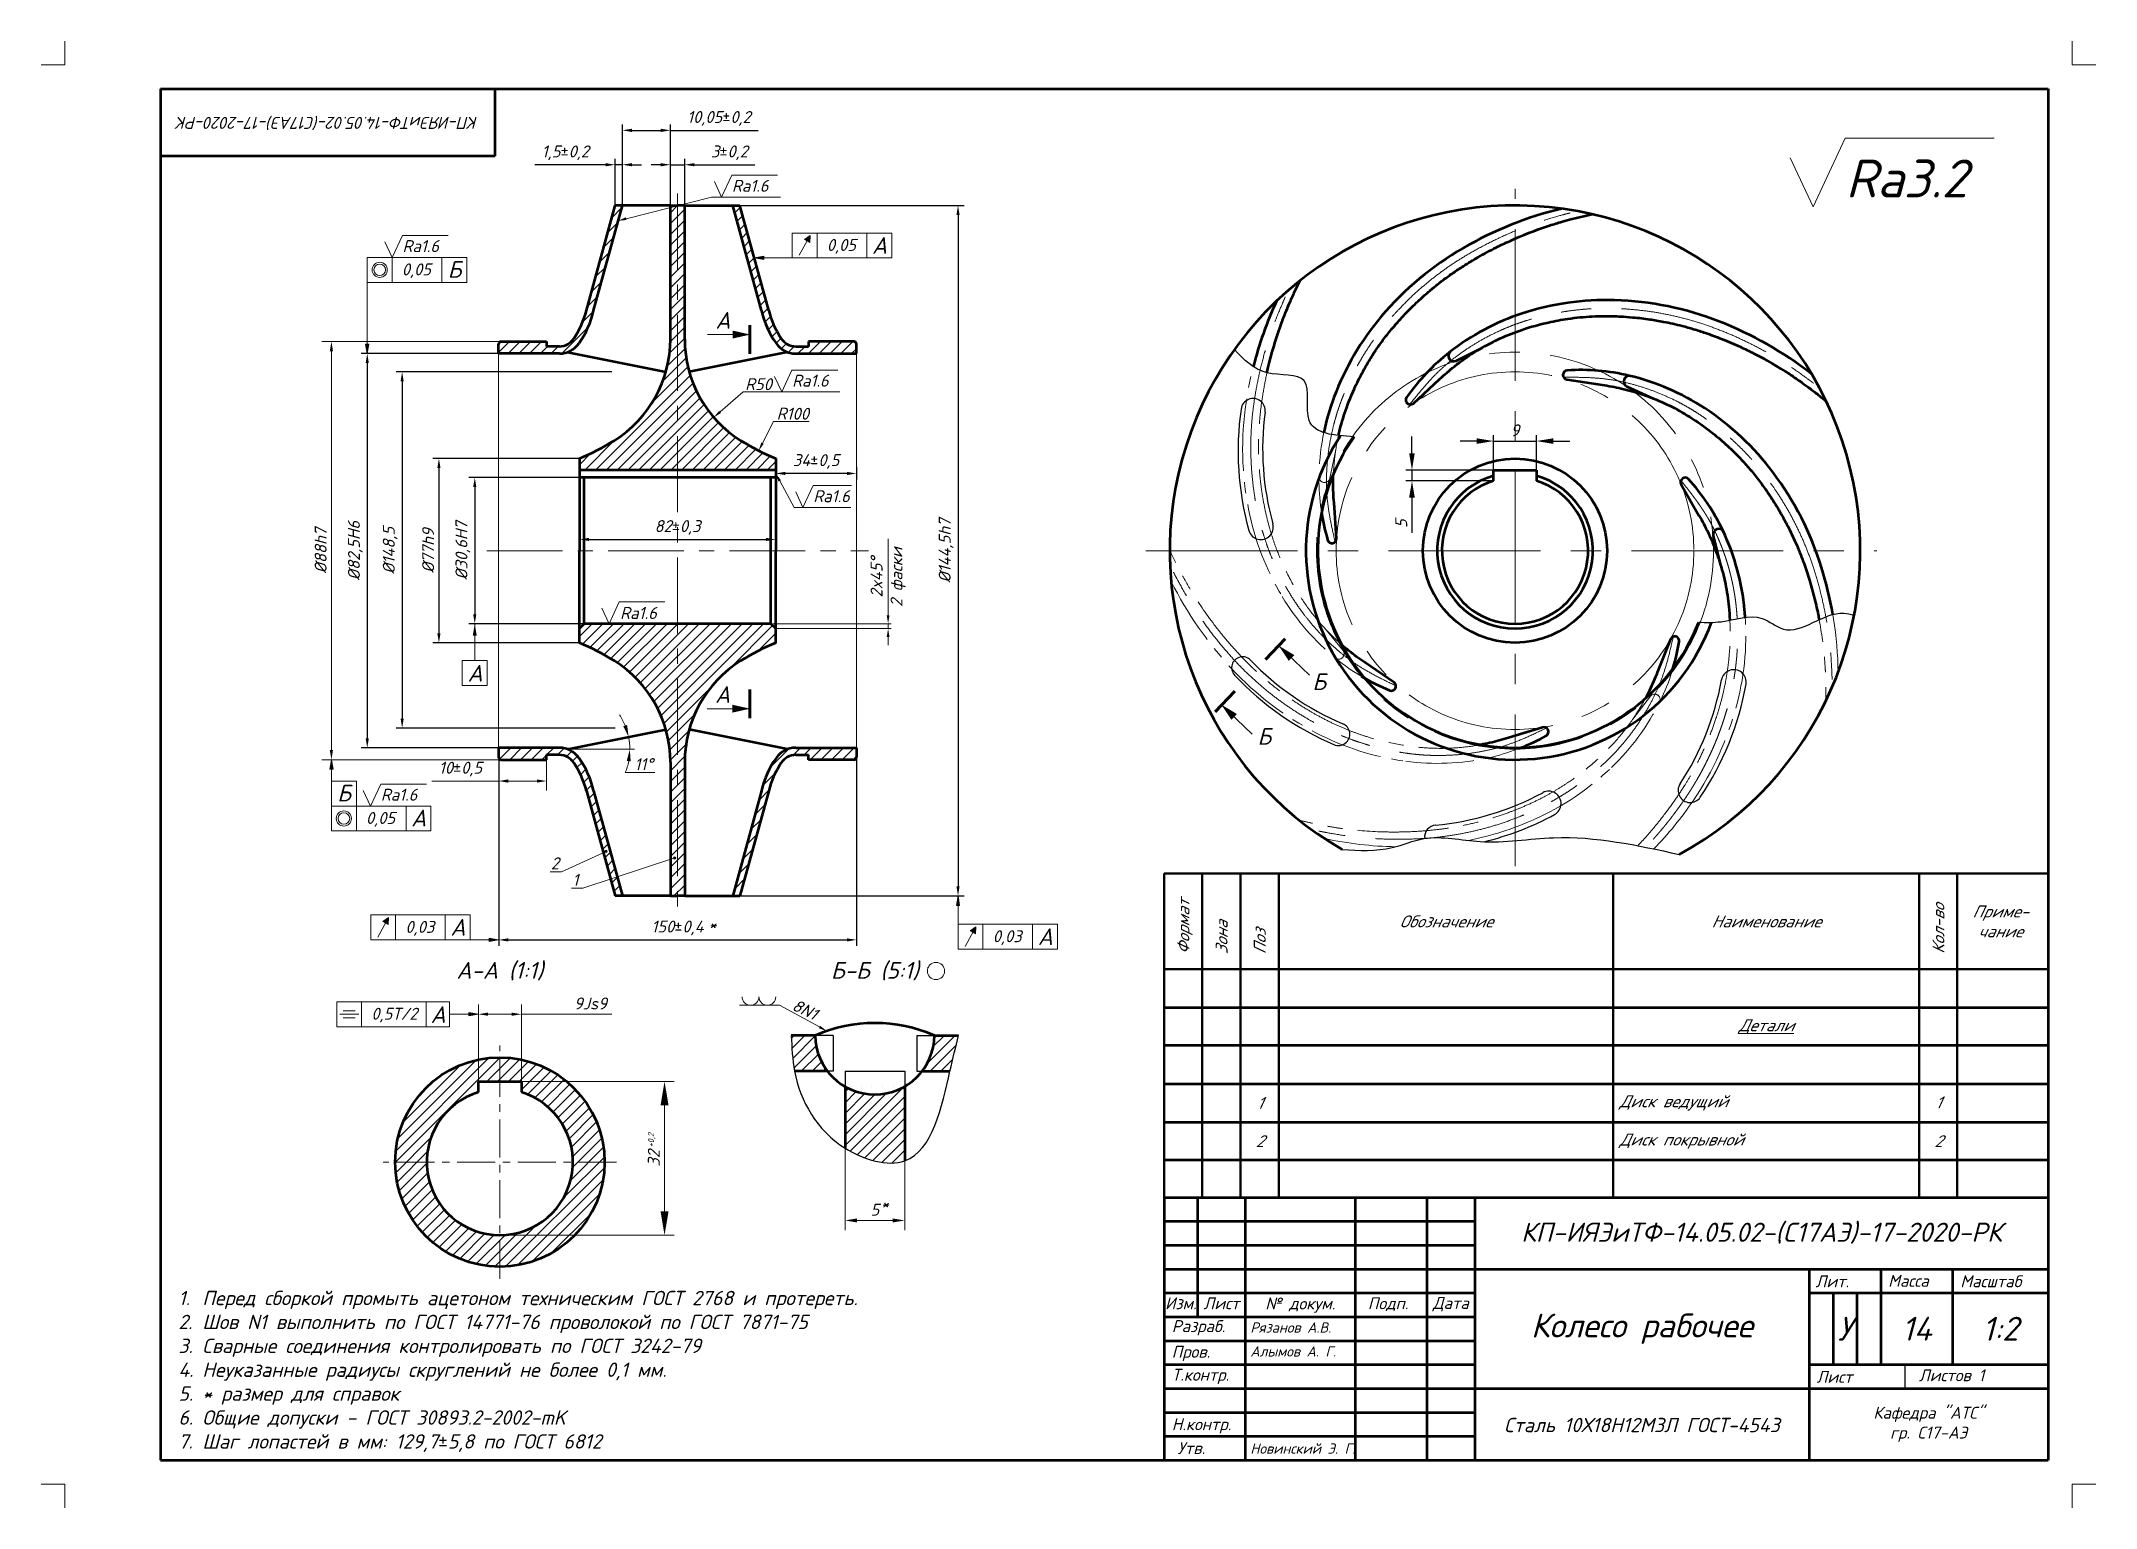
# Model space of a CAD drawing. Header units: millimetres. Extents: x 23 to 1692, y -5 to 510.
# Drawn here: x 1262.3 to 1692.3, y -5 to 302 of the extents above; entities that cross this region are included whole.
import ezdxf

# ---------------------------------------------------------------- set-up
doc = ezdxf.new("R2010")
doc.units = ezdxf.units.MM
for name, pattern in [('ACAD_ISO03W100', [30, 12, -18]), ('JIS_08_50', [53, 50, -1.125, 0.75, -1.125]), ('осевая', [50.8, 31.75, -6.35, 6.35, -6.35]), ('осевая2', [28.575, 19.05, -3.175, 3.175, -3.175])]:
    doc.linetypes.add(name, pattern=pattern)
doc.layers.get('0').update_dxf_attribs({"lineweight": 53})
for name, color, linetype, lineweight in [('12312312312', 7, 'Continuous', 13), ('Оси', 7, 'осевая', 20), ('оси 2', 7, 'осевая', 9), ('ОСИ ЛОПАТОК', 7, 'осевая2', 13), ('Основная', 7, 'Continuous', 53), ('Размеры', 7, 'Continuous', 20), ('СВАРКА', 7, 'Continuous', 30), ('тонкая', 7, 'Continuous', 25), ('тонкий', 7, 'ACAD_ISO03W100', 20), ('ШТРИХ 2', 7, 'Continuous', 9), ('Штриховка', 7, 'Continuous', 20)]:
    doc.layers.add(name, color=color, linetype=linetype, lineweight=lineweight)
doc.layers.add('РАМКА', color=7, linetype='Continuous')
doc.styles.add('ADRF1', font='isocpeur.ttf', dxfattribs={"oblique": 15})
doc.styles.add('Frame', font='isocpeur.ttf', dxfattribs={"oblique": 25, "height": 2.5})
doc.styles.add('Размер', font='isocpeur.ttf', dxfattribs={"oblique": 15})
doc.styles.add('Размеры', font='isocpeur.ttf', dxfattribs={"oblique": 15})
doc.dimstyles.new('гост', dxfattribs={"dimtxt": 5, "dimasz": 5, "dimexe": 2, "dimexo": 0, "dimgap": 1, "dimtad": 1, "dimdec": 0, "dimtxsty": 'ADRF1', "dimcen": 2.5, "dimadec": 0, "dimazin": 0, "dimtfac": 1, "dimtdec": 0, "dimtmove": 0, "dimatfit": 3, "dimfxl": 1, "dimlwd": 20, "dimlwe": 20, "dimarcsym": 0})
doc.dimstyles.new('Две стрелки', dxfattribs={"dimtxt": 2.5, "dimasz": 3.5, "dimexe": 1.25, "dimexo": 0, "dimgap": 1, "dimtad": 1, "dimdec": 3, "dimtxsty": 'Размер', "dimcen": 2.5, "dimadec": 0, "dimazin": 0, "dimtfac": 1, "dimtdec": 3, "dimtmove": 0, "dimatfit": 3, "dimfxl": 1, "dimarcsym": 0})
pattern_1 = [(45, (1312.7325, 38.3822), (-1.122532, 1.122532), [])]

msp = doc.modelspace()

# ---------------------------------------------------------------- texts
at = {"char_height": 2.5}
for s, insert, width, attachment_point, rotation, style in [('КП-ИЯЭиТФ-14.05.02-(C17АЭ)-17-2020-РК', (1322.2647, 285), 70, 5, 180, 'Размер'), ('Формат', (1500.0616, 110.8537), 16.899904, 1, 90, 'Frame'), ('Кол-во', (1658.0616, 110.936), 16.899904, 1, 90, 'Frame'), ('Зона', (1508.0616, 110.8537), 16.899904, 1, 90, 'Frame'), ('Поз', (1516.0616, 110.8537), 16.899904, 1, 90, 'Frame')]:
    msp.add_mtext(s, dxfattribs=dict(at, insert=insert, width=width, attachment_point=attachment_point, rotation=rotation, style=style))
for s, insert, char_height, width, attachment_point, style in [('Приме-\\Pчание', (1672.2647, 117.7536), 2.5, 18, 5, 'Frame'), ('Обозначение', (1556.2647, 117.7536), 2.5, 70, 5, 'Frame'), ('Наименование', (1623.2647, 117.7536), 2.5, 64, 5, 'Frame'), ('1', (1517.2647, 79.7536), 2.5, 8, 5, 'Frame'), ('Диск ведущий', (1592.5354, 79.7536), 2.5, 64, 4, 'Frame'), ('1', (1659.2647, 79.8828), 2.5, 8, 5, 'Frame'), ('Диск покрывной', (1592.5354, 71.7536), 2.5, 64, 4, 'Frame'), ('2', (1517.2647, 71.7536), 2.5, 8, 5, 'Frame'), ('2', (1659.2647, 71.7536), 2.5, 8, 5, 'Frame'), ('КП-ИЯЭиТФ-14.05.02-(C17АЭ)-17-2020-РК', (1622.2647, 52.5), 4, 120, 5, 'Размер'), ('Изм.', (1500.7647, 37.8261), 2.5, 7, 5, 'Размер'), ('Лист', (1509.2647, 37.8261), 2.5, 10, 5, 'Размеры'), ('№ докум.', (1525.7647, 37.4511), 2.5, 23, 5, 'Размер'), ('Подп.', (1539.908, 39.0761), 2.5, 15, 1, 'Размер'), ('Дата', (1557.2647, 37.6386), 2.5, 10, 5, 'Размер'), ('Колесо рабочее', (1597.2647, 32.5), 5, 70, 5, 'Размер'), ('1:2', (1672.2647, 32.5), 5, 20, 5, 'Размер'), ('Разраб.', (1498.8797, 34.2939), 2.5, 17, 1, 'Размер'), ('Рязанов А.В.', (1515.3193, 33.8294), 2.15, 23, 1, 'Размер'), ('Пров.', (1498.8544, 28.9347), 2.5, 17, 1, 'Размер'), ('Алымов А. Г.', (1515.3193, 28.8294), 2.15, 23, 1, 'Размер'), ('Т.контр.', (1498.8797, 24.1174), 2.5, 17, 1, 'Размер'), ('Н.контр.', (1498.8797, 13.7643), 2.5, 17, 1, 'Размер'), ('Утв.', (1500.0908, 8.7643), 2.5, 17, 1, 'Размеры'), ('Новинский Э. Г.', (1515.3193, 8.5001), 2.15, 23, 1, 'Размер')]:
    msp.add_mtext(s, dxfattribs=dict(insert=insert, char_height=char_height, width=width, attachment_point=attachment_point, style=style))
at = {"layer": 'Основная', "char_height": 2.5, "style": 'Размер'}
for s, insert, width, attachment_point in [('Лит.', (1633.5853, 43.6802), 15, 1), ('Масса', (1648.7885, 43.7817), 15, 1), ('Масштаб', (1663.89, 43.6802), 20, 1), ('Лист', (1633.7885, 23.6802), 20, 1), ('Листов 1', (1655.2152, 24.0077), 20, 1), ('Кафедра "АТС" \\Pгр. С17-АЭ', (1657.2647, 12.5), 50, 5)]:
    msp.add_mtext(s, dxfattribs=dict(at, insert=insert, width=width, attachment_point=attachment_point))
at = {"layer": 'Размеры', "attachment_point": 1, "style": 'Размеры'}
for s, insert, char_height, width in [('Ra3.2', (1639.89, 277.2158), 7.93019, 29.188302), ('Ra1.6', (1406.8401, 272.9634), 2.5, 15.164099), ('Ra1.6', (1337.9006, 260.3454), 2.5, 15.164099), ('Ra1.6', (1419.4314, 232.1757), 2.5, 15.164099), ('Ra1.6', (1423.8624, 207.9978), 2.5, 15.164099), ('Ra1.6', (1383.4251, 183.5667), 2.52253, 15.164099), ('Ra1.6', (1333.3676, 145.5247), 2.5, 15.164099)]:
    msp.add_mtext(s, dxfattribs=dict(at, insert=insert, char_height=char_height, width=width))
at = {"layer": 'Размеры', "attachment_point": 5, "style": 'Размер'}
for s, insert, char_height in [('0,05', (1429.7477, 259.0347), 2.5), ('А', (1437.7214, 259.2328), 3.5), ('0,05', (1340.8016, 253.9279), 2.5), ('Б', (1348.7754, 254.2047), 3.5), ('А', (1353.0883, 169.6873), 3.5), ('Б', (1325.6626, 144.6155), 3.5), ('0,05', (1333.3016, 139.1072), 2.5), ('А', (1341.2754, 139.384), 3.5), ('{\\C256;0,03}', (1341.5253, 116.3073), 2.5), ('{\\C256;А}', (1349.499, 116.5055), 3.5), ('А', (1472.4092, 114.5522), 3.5), ('0,03', (1464.4355, 114.354), 2.5), ('0,5Т/2', (1336.2081, 98.1411), 2.5), ('А', (1345.3525, 98.2455), 3.5)]:
    msp.add_mtext(s, dxfattribs=dict(at, insert=insert, char_height=char_height))
at = {"layer": 'Размеры'}
for s, width, insert, char_height, attachment_point, style in [('А', 45.684336, (1404.9501, 243.5362), 3.5, 5, 'Размер'), ('Б', 45.684336, (1529.7161, 167.912), 3.5, 5, 'Размер'), ('А', 45.684336, (1404.8776, 165.2335), 3.5, 5, 'Размер'), ('Б', 45.684336, (1518.2416, 156.486), 3.5, 5, 'Размер'), ('2', 2.608031, (1368.9718, 131.1615), 2.5, 1, 'Размеры'), ('1', 2.608031, (1373.4636, 127.6986), 2.5, 1, 'Размеры'), ('*', 20.264876, (1401.9015, 118.332), 2.5, 1, 'Размеры'), ('*', 5, (1437.9939, 59.8932), 2.5, 1, 'Размеры')]:
    msp.add_mtext_dynamic_manual_height_columns(s, width=width, gutter_width=12.5, heights=[0], dxfattribs=dict(at, insert=insert, char_height=char_height, attachment_point=attachment_point, style=style))
at = {"layer": 'Размеры', "attachment_point": 5, "style": 'Размер'}
for s, insert, char_height, rotation in [('R50', (1412.3927, 230.198), 2.5, 359.621566), ('R100', (1419.5758, 224.0184), 2.5, 359.621566), ('{\\H2x;2x45%%D\\P2 фаски}', (1439.5147, 189.8088), 1.25, 90)]:
    msp.add_mtext(s, dxfattribs=dict(at, insert=insert, char_height=char_height, rotation=rotation))
at = {"layer": 'Размеры', "color": 0, "char_height": 3.5, "attachment_point": 5, "style": 'Размер'}
for s, width, insert in [('А-А (1:1)', 42.229911, (1358.2666, 107.3366)), ('Б-Б (5:1)', 43.062852, (1436.7452, 107.3385))]:
    msp.add_mtext_dynamic_manual_height_columns(s, width=width, gutter_width=12.5, heights=[0], dxfattribs=dict(at, insert=insert))
at = {"layer": 'Размеры', "color": 0, "insert": (1390.0611, 71.977), "char_height": 1.25, "attachment_point": 5, "rotation": 90, "style": 'Размер'}
msp.add_mtext_dynamic_manual_height_columns('+0,2', width=25.516889, gutter_width=12.5, heights=[0], dxfattribs=at)
at = {"layer": 'РАМКА', "style": 'Размеры'}
for s, insert, char_height, width, attachment_point in [('\\pt4.9977;{\\H1.201x;1.^IПеред сборкой промыть ацетоном техническим ГОСТ 2768 и протереть.\\P2.^IШов N1 выполнить по ГОСТ 14771-76 проволокой по ГОСТ 7871-75\\P\\pi-9.9953,l9.9953;3.^I\\H0.99992x;Сварные соединения контролировать по ГОСТ 3242-79\\H1.0001x;\\P\\pi0,l0;4.^IНеуказанные радиусы скруглений не более 0,1 мм.\\H0.99995x; \\P5.^I* размер для справок\\P6.^IОбщие допуски - ГОСТ 30893.2-2002-mK\\P7.^IШаг лопастей в мм: 129,7\\H0.99966x;\\Q0;±\\H1.0003x;\\Q15;5,8 по ГОСТ 6812}', (1290.9971, 40.4302), 2.498831, 196.087008, 1), ('Сталь 10Х18Н12М3Л ГОСТ-4543', (1597.2647, 12.3459), 3, 70, 5)]:
    msp.add_mtext(s, dxfattribs=dict(at, insert=insert, char_height=char_height, width=width, attachment_point=attachment_point))
at = {"layer": 'тонкий', "attachment_point": 5}
for s, insert, char_height, width, style in [('{\\LДетали}', (1623.2647, 95.7536), 2.5, 64, 'Frame'), ('У', (1639.7647, 32.5), 5, 5, 'Размер'), ('14', (1654.7647, 32.5), 5, 15, 'Размер')]:
    msp.add_mtext(s, dxfattribs=dict(at, insert=insert, char_height=char_height, width=width, style=style))
at = {"layer": 'Штриховка', "insert": (1388.3876, 150.6561), "char_height": 2.5, "attachment_point": 5, "rotation": 1.10558, "style": 'ADRF1'}
msp.add_mtext('11°', dxfattribs=at)
at = {"layer": 'Штриховка', "insert": (1420.3192, 101.5771), "char_height": 2.5, "attachment_point": 1, "rotation": 334.091869, "style": 'Размеры'}
msp.add_mtext_dynamic_manual_height_columns('8N1', width=18.5862, gutter_width=12.5, heights=[0], dxfattribs=at)

# ---------------------------------------------------------------- blocks, each defined once
blk = doc.blocks.new('*D77')
at = {"layer": 'Defpoints', "color": 0, "transparency": 16777216}
for p in [(1374.91, 210.65), (1353.02, 180.05), (1375.91, 180.05)]:
    blk.add_point(p, dxfattribs=at)
at = {"layer": 'Размеры', "color": 0, "lineweight": -2, "transparency": 16777216}
for p, q in [((1374.91, 210.65), (1351.77, 210.65)), ((1353.02, 208.65), (1353.02, 182.05)), ((1375.91, 180.05), (1351.77, 180.05))]:
    blk.add_line(p, q, dxfattribs=at)
at = {"layer": 'Размеры', "color": 0, "transparency": 16777216}
for points in [[(1352.68, 208.65), (1353.35, 208.65), (1353.02, 210.65)], [(1352.68, 182.05), (1353.35, 182.05), (1353.02, 180.05)]]:
    blk.add_solid(points, dxfattribs=at)
at = {"layer": 'Размеры', "color": 0, "transparency": 16777216, "insert": (1350.52, 195.35), "char_height": 2.5, "attachment_point": 5, "rotation": 90, "style": 'Размер'}
blk.add_mtext('%%C30,6H7', dxfattribs=at)
blk = doc.blocks.new('*D78')
at = {"layer": 'Defpoints', "color": 0, "transparency": 16777216}
for p in [(1374.91, 214.63), (1345.52, 176.07), (1374.91, 176.07)]:
    blk.add_point(p, dxfattribs=at)
at = {"layer": 'Размеры', "color": 0, "lineweight": -2, "transparency": 16777216}
for p, q in [((1374.91, 214.63), (1344.27, 214.63)), ((1345.52, 212.63), (1345.52, 178.07)), ((1374.91, 176.07), (1344.27, 176.07))]:
    blk.add_line(p, q, dxfattribs=at)
at = {"layer": 'Размеры', "color": 0, "transparency": 16777216}
for points in [[(1345.18, 212.63), (1345.85, 212.63), (1345.52, 214.63)], [(1345.18, 178.07), (1345.85, 178.07), (1345.52, 176.07)]]:
    blk.add_solid(points, dxfattribs=at)
at = {"layer": 'Размеры', "color": 0, "transparency": 16777216, "insert": (1343.27, 195.35), "char_height": 2.5, "attachment_point": 5, "rotation": 90, "style": 'Размер'}
blk.add_mtext('%%C77h9', dxfattribs=at)
blk = doc.blocks.new('*D68')
at = {"layer": 'Defpoints', "color": 0, "transparency": 16777216}
for p in [(1381.68, 232.78), (1337.82, 158.22), (1382.37, 158.22)]:
    blk.add_point(p, dxfattribs=at)
at = {"layer": 'Размеры', "color": 0, "lineweight": -2, "transparency": 16777216}
for p, q in [((1381.68, 232.78), (1336.57, 232.78)), ((1337.82, 230.78), (1337.82, 160.22)), ((1382.37, 158.22), (1336.57, 158.22))]:
    blk.add_line(p, q, dxfattribs=at)
at = {"layer": 'Размеры', "color": 0, "transparency": 16777216}
for points in [[(1337.49, 230.78), (1338.15, 230.78), (1337.82, 232.78)], [(1337.49, 160.22), (1338.15, 160.22), (1337.82, 158.22)]]:
    blk.add_solid(points, dxfattribs=at)
at = {"layer": 'Размеры', "color": 0, "transparency": 16777216, "insert": (1335.32, 195.39), "char_height": 2.5, "attachment_point": 5, "rotation": 90, "style": 'Размер'}
blk.add_mtext('%%C148,5', dxfattribs=at)
blk = doc.blocks.new('*D79')
at = {"layer": 'Defpoints', "color": 0, "transparency": 16777216}
for p in [(1358.02, 236.6), (1330.52, 154.1), (1358.02, 154.1)]:
    blk.add_point(p, dxfattribs=at)
at = {"layer": 'Размеры', "color": 0, "lineweight": -2, "transparency": 16777216}
for p, q in [((1358.02, 236.6), (1329.27, 236.6)), ((1330.52, 234.6), (1330.52, 156.1)), ((1358.02, 154.1), (1329.27, 154.1))]:
    blk.add_line(p, q, dxfattribs=at)
at = {"layer": 'Размеры', "color": 0, "transparency": 16777216}
for points in [[(1330.18, 234.6), (1330.85, 234.6), (1330.52, 236.6)], [(1330.18, 156.1), (1330.85, 156.1), (1330.52, 154.1)]]:
    blk.add_solid(points, dxfattribs=at)
at = {"layer": 'Размеры', "color": 0, "transparency": 16777216, "insert": (1328.02, 195.35), "char_height": 2.5, "attachment_point": 5, "rotation": 90, "style": 'Размер'}
blk.add_mtext('%%C82,5H6', dxfattribs=at)
blk = doc.blocks.new('*D80')
at = {"layer": 'Defpoints', "color": 0, "transparency": 16777216}
for p in [(1382.4, 267.6), (1382.4, 123.1), (1454.15, 123.1)]:
    blk.add_point(p, dxfattribs=at)
at = {"layer": 'Размеры', "color": 0, "lineweight": -2, "transparency": 16777216}
for p, q in [((1382.4, 267.6), (1455.4, 267.6)), ((1454.15, 265.6), (1454.15, 125.1)), ((1382.4, 123.1), (1455.4, 123.1))]:
    blk.add_line(p, q, dxfattribs=at)
at = {"layer": 'Размеры', "color": 0, "transparency": 16777216}
for points in [[(1453.82, 265.6), (1454.48, 265.6), (1454.15, 267.6)], [(1453.82, 125.1), (1454.48, 125.1), (1454.15, 123.1)]]:
    blk.add_solid(points, dxfattribs=at)
at = {"layer": 'Размеры', "color": 0, "transparency": 16777216, "insert": (1451.65, 195.35), "char_height": 2.5, "attachment_point": 5, "rotation": 90, "style": 'Размер'}
blk.add_mtext('%%C144,5h7', dxfattribs=at)
blk = doc.blocks.new('*D81')
at = {"layer": 'Defpoints', "color": 0, "transparency": 16777216}
for p in [(1383.9, 276.12), (1382.4, 267.6), (1383.9, 267.6)]:
    blk.add_point(p, dxfattribs=at)
at = {"layer": 'Размеры', "color": 0, "lineweight": -2, "transparency": 16777216}
for p, q in [((1380.4, 276.12), (1365.56, 276.12)), ((1382.4, 267.6), (1382.4, 277.37)), ((1383.9, 276.12), (1382.4, 276.12)), ((1383.9, 267.6), (1383.9, 277.37)), ((1385.9, 276.12), (1387.9, 276.12))]:
    blk.add_line(p, q, dxfattribs=at)
at = {"layer": 'Размеры', "color": 0, "transparency": 16777216}
for points in [[(1380.4, 276.46), (1380.4, 275.79), (1382.4, 276.12)], [(1385.9, 276.46), (1385.9, 275.79), (1383.9, 276.12)]]:
    blk.add_solid(points, dxfattribs=at)
at = {"layer": 'Размеры', "color": 0, "transparency": 16777216, "insert": (1371.98, 278.62), "char_height": 2.5, "attachment_point": 5, "style": 'Размер'}
blk.add_mtext('1,5{\\Q0;±}0,2', dxfattribs=at)
blk = doc.blocks.new('*D82')
at = {"layer": 'Defpoints', "color": 0, "transparency": 16777216}
for p in [(1393.95, 283.32), (1383.9, 267.6), (1393.95, 267.6)]:
    blk.add_point(p, dxfattribs=at)
at = {"layer": 'Размеры', "color": 0, "lineweight": -2, "transparency": 16777216}
for p, q in [((1383.9, 267.6), (1383.9, 284.57)), ((1393.95, 267.6), (1393.95, 284.57)), ((1385.9, 283.32), (1391.95, 283.32)), ((1393.95, 283.32), (1412.29, 283.32))]:
    blk.add_line(p, q, dxfattribs=at)
at = {"layer": 'Размеры', "color": 0, "transparency": 16777216}
for points in [[(1385.9, 283.65), (1385.9, 282.98), (1383.9, 283.32)], [(1391.95, 283.65), (1391.95, 282.98), (1393.95, 283.32)]]:
    blk.add_solid(points, dxfattribs=at)
at = {"layer": 'Размеры', "color": 0, "transparency": 16777216, "insert": (1404.12, 285.82), "char_height": 2.5, "attachment_point": 5, "style": 'Размер'}
blk.add_mtext('10,05{\\Q0;±}0,2', dxfattribs=at)
blk = doc.blocks.new('*D83')
at = {"layer": 'Defpoints', "color": 0, "transparency": 16777216}
for p in [(1393.95, 276.12), (1393.95, 267.6), (1396.95, 267.6)]:
    blk.add_point(p, dxfattribs=at)
at = {"layer": 'Размеры', "color": 0, "lineweight": -2, "transparency": 16777216}
for p, q in [((1391.95, 276.12), (1389.95, 276.12)), ((1393.95, 267.6), (1393.95, 277.37)), ((1393.95, 276.12), (1396.95, 276.12)), ((1396.95, 267.6), (1396.95, 277.37)), ((1398.95, 276.12), (1411.66, 276.12))]:
    blk.add_line(p, q, dxfattribs=at)
at = {"layer": 'Размеры', "color": 0, "transparency": 16777216}
for points in [[(1391.95, 276.46), (1391.95, 275.79), (1393.95, 276.12)], [(1398.95, 276.46), (1398.95, 275.79), (1396.95, 276.12)]]:
    blk.add_solid(points, dxfattribs=at)
at = {"layer": 'Размеры', "color": 0, "transparency": 16777216, "insert": (1406.31, 278.62), "char_height": 2.5, "attachment_point": 5, "style": 'Размер'}
blk.add_mtext('3{\\Q0;±}0,2', dxfattribs=at)
blk = doc.blocks.new('*D84')
at = {"layer": 'Defpoints', "color": 0, "transparency": 16777216}
for p in [(1415.99, 212.82), (1415.99, 211.51), (1432.88, 212.82)]:
    blk.add_point(p, dxfattribs=at)
at = {"layer": 'Размеры', "color": 0, "lineweight": -2, "transparency": 16777216}
for p, q in [((1415.99, 212.82), (1415.99, 210.26)), ((1430.88, 211.51), (1417.99, 211.51)), ((1432.88, 212.82), (1432.88, 210.26))]:
    blk.add_line(p, q, dxfattribs=at)
at = {"layer": 'Размеры', "color": 0, "transparency": 16777216}
for points in [[(1417.99, 211.84), (1417.99, 211.17), (1415.99, 211.51)], [(1430.88, 211.84), (1430.88, 211.17), (1432.88, 211.51)]]:
    blk.add_solid(points, dxfattribs=at)
at = {"layer": 'Размеры', "color": 0, "transparency": 16777216, "insert": (1424.44, 214.01), "char_height": 2.5, "attachment_point": 5, "style": 'Размер'}
blk.add_mtext('34{\\Q0;±}0,5', dxfattribs=at)
blk = doc.blocks.new('*D69')
at = {"layer": 'Defpoints', "color": 0, "transparency": 16777216}
for p in [(1374.91, 202.23), (1415.99, 202.23), (1415.99, 197.7)]:
    blk.add_point(p, dxfattribs=at)
at = {"layer": 'Размеры', "color": 0, "lineweight": -2, "transparency": 16777216}
for p, q in [((1374.91, 202.23), (1374.91, 196.45)), ((1415.99, 202.23), (1415.99, 196.45)), ((1376.91, 197.7), (1413.99, 197.7))]:
    blk.add_line(p, q, dxfattribs=at)
at = {"layer": 'Размеры', "color": 0, "transparency": 16777216}
for points in [[(1376.91, 198.03), (1376.91, 197.37), (1374.91, 197.7)], [(1413.99, 198.03), (1413.99, 197.37), (1415.99, 197.7)]]:
    blk.add_solid(points, dxfattribs=at)
at = {"layer": 'Размеры', "color": 0, "transparency": 16777216, "insert": (1395.45, 200.2), "char_height": 2.5, "attachment_point": 5, "style": 'Размер'}
blk.add_mtext('82{\\Q0;±}0,3', dxfattribs=at)
blk = doc.blocks.new('*D67')
at = {"layer": 'Defpoints', "color": 0, "transparency": 16777216}
for p in [(1358.02, 154.1), (1432.88, 154.1), (1432.88, 113.89)]:
    blk.add_point(p, dxfattribs=at)
at = {"layer": 'Размеры', "color": 0, "lineweight": -2, "transparency": 16777216}
for p, q in [((1358.02, 154.1), (1358.02, 112.64)), ((1432.88, 154.1), (1432.88, 112.64)), ((1360.02, 113.89), (1430.88, 113.89))]:
    blk.add_line(p, q, dxfattribs=at)
at = {"layer": 'Размеры', "color": 0, "transparency": 16777216}
for points in [[(1360.02, 114.22), (1360.02, 113.55), (1358.02, 113.89)], [(1430.88, 114.22), (1430.88, 113.55), (1432.88, 113.89)]]:
    blk.add_solid(points, dxfattribs=at)
at = {"layer": 'Размеры', "color": 0, "transparency": 16777216, "insert": (1395.45, 116.39), "char_height": 2.5, "attachment_point": 5, "style": 'Размер'}
blk.add_mtext('150{\\Q0;±}0,4', dxfattribs=at)
blk = doc.blocks.new('*D70')
at = {"layer": 'Defpoints', "color": 0, "transparency": 16777216}
for p in [(1358.27, 84.25), (1358.27, 52.08), (1392.73, 52.08)]:
    blk.add_point(p, dxfattribs=at)
at = {"layer": 'Размеры', "color": 0, "linetype": 'Continuous', "lineweight": 20, "transparency": 16777216}
for p, q in [((1358.27, 84.25), (1394.73, 84.25)), ((1392.73, 79.25), (1392.73, 57.08)), ((1358.27, 52.08), (1394.73, 52.08))]:
    blk.add_line(p, q, dxfattribs=at)
at = {"layer": 'Размеры', "color": 0, "transparency": 16777216}
for points in [[(1391.9, 79.25), (1393.57, 79.25), (1392.73, 84.25)], [(1391.9, 57.08), (1393.57, 57.08), (1392.73, 52.08)]]:
    blk.add_solid(points, dxfattribs=at)
at = {"layer": 'Размеры', "color": 0, "transparency": 16777216, "insert": (1390.48, 68.17), "char_height": 5, "attachment_point": 5, "rotation": 90, "style": 'ADRF1'}
blk.add_mtext('{\\H0.5x;32}', dxfattribs=at)
blk = doc.blocks.new('*D71')
at = {"layer": 'Defpoints', "color": 0, "transparency": 16777216}
for p in [(1362.77, 98.33), (1353.77, 84.25), (1362.77, 84.25)]:
    blk.add_point(p, dxfattribs=at)
at = {"layer": 'Размеры', "color": 0, "linetype": 'Continuous', "lineweight": 20, "transparency": 16777216}
for p, q in [((1353.77, 84.25), (1353.77, 100.33)), ((1362.77, 84.25), (1362.77, 100.33)), ((1355.77, 98.33), (1360.77, 98.33)), ((1362.77, 98.33), (1381.69, 98.33))]:
    blk.add_line(p, q, dxfattribs=at)
at = {"layer": 'Размеры', "color": 0, "transparency": 16777216}
for points in [[(1355.77, 98.66), (1355.77, 98), (1353.77, 98.33)], [(1360.77, 98.66), (1360.77, 98), (1362.77, 98.33)]]:
    blk.add_solid(points, dxfattribs=at)
at = {"layer": 'Размеры', "color": 0, "transparency": 16777216, "insert": (1377.23, 100.58), "char_height": 5, "attachment_point": 5, "style": 'ADRF1'}
blk.add_mtext('{\\H0.5x;9Js9}', dxfattribs=at)
blk = doc.blocks.new('*D72')
at = {"layer": 'Defpoints', "color": 0, "transparency": 16777216}
for p in [(1575.2, 218.29), (1566.2, 212.22), (1575.2, 212.22)]:
    blk.add_point(p, dxfattribs=at)
at = {"layer": 'Размеры', "color": 0, "lineweight": -2, "transparency": 16777216}
for p, q in [((1566.2, 212.22), (1566.2, 219.54)), ((1575.2, 212.22), (1575.2, 219.54)), ((1562.7, 218.29), (1559.2, 218.29)), ((1566.2, 218.29), (1575.2, 218.29)), ((1578.7, 218.29), (1582.2, 218.29))]:
    blk.add_line(p, q, dxfattribs=at)
at = {"layer": 'Размеры', "color": 0, "transparency": 16777216}
for points in [[(1562.7, 218.87), (1562.7, 217.7), (1566.2, 218.29)], [(1578.7, 218.87), (1578.7, 217.7), (1575.2, 218.29)]]:
    blk.add_solid(points, dxfattribs=at)
at = {"layer": 'Размеры', "color": 0, "transparency": 16777216, "insert": (1570.7, 220.54), "char_height": 2.5, "attachment_point": 5, "style": 'Размер'}
blk.add_mtext('9', dxfattribs=at)
blk = doc.blocks.new('*D73')
at = {"layer": 'Defpoints', "color": 0, "transparency": 16777216}
for p in [(1566.2, 212.22), (1549.14, 209.97), (1566.2, 209.97)]:
    blk.add_point(p, dxfattribs=at)
at = {"layer": 'Размеры', "color": 0, "lineweight": -2, "transparency": 16777216}
for p, q in [((1549.14, 215.72), (1549.14, 219.22)), ((1566.2, 212.22), (1547.89, 212.22)), ((1549.14, 212.22), (1549.14, 209.97)), ((1566.2, 209.97), (1547.89, 209.97)), ((1549.14, 206.47), (1549.14, 199.05))]:
    blk.add_line(p, q, dxfattribs=at)
at = {"layer": 'Размеры', "color": 0, "transparency": 16777216}
for points in [[(1548.55, 215.72), (1549.72, 215.72), (1549.14, 212.22)], [(1548.55, 206.47), (1549.72, 206.47), (1549.14, 209.97)]]:
    blk.add_solid(points, dxfattribs=at)
at = {"layer": 'Размеры', "color": 0, "transparency": 16777216, "insert": (1546.89, 201.01), "char_height": 2.5, "attachment_point": 5, "rotation": 90, "style": 'Размер'}
blk.add_mtext('5', dxfattribs=at)
blk = doc.blocks.new('*D74')
at = {"layer": 'Defpoints', "color": 0, "transparency": 16777216}
for p in [(1358.52, 239.1), (1323.02, 151.6), (1358.52, 151.6)]:
    blk.add_point(p, dxfattribs=at)
at = {"layer": 'Штриховка', "color": 0, "linetype": 'Continuous', "lineweight": 20, "transparency": 16777216}
for p, q in [((1358.52, 239.1), (1321.02, 239.1)), ((1323.02, 237.1), (1323.02, 153.6)), ((1358.52, 151.6), (1321.02, 151.6))]:
    blk.add_line(p, q, dxfattribs=at)
at = {"layer": 'Штриховка', "color": 0, "transparency": 16777216}
for points in [[(1322.68, 237.1), (1323.35, 237.1), (1323.02, 239.1)], [(1322.68, 153.6), (1323.35, 153.6), (1323.02, 151.6)]]:
    blk.add_solid(points, dxfattribs=at)
at = {"layer": 'Штриховка', "color": 0, "transparency": 16777216, "insert": (1320.77, 195.35), "char_height": 5, "attachment_point": 5, "rotation": 90, "style": 'ADRF1'}
blk.add_mtext('{\\H0.5x;%%C88h7}', dxfattribs=at)
blk = doc.blocks.new('*D75')
at = {"layer": 'Defpoints', "color": 0, "transparency": 16777216}
for p in [(1430.5, 70.3), (1443, 67.64), (1443, 55.16)]:
    blk.add_point(p, dxfattribs=at)
at = {"layer": 'Штриховка', "color": 0, "linetype": 'Continuous', "lineweight": 20, "transparency": 16777216}
for p, q in [((1430.5, 70.3), (1430.5, 53.16)), ((1443, 67.64), (1443, 53.16)), ((1433, 55.16), (1440.5, 55.16))]:
    blk.add_line(p, q, dxfattribs=at)
at = {"layer": 'Штриховка', "color": 0, "transparency": 16777216}
for points in [[(1433, 55.58), (1433, 54.75), (1430.5, 55.16)], [(1440.5, 55.58), (1440.5, 54.75), (1443, 55.16)]]:
    blk.add_solid(points, dxfattribs=at)
at = {"layer": 'Штриховка', "color": 0, "transparency": 16777216, "insert": (1436.75, 57.41), "char_height": 5, "attachment_point": 5, "style": 'ADRF1'}
blk.add_mtext('{\\H0.5x;5}', dxfattribs=at)
blk = doc.blocks.new('*D76')
at = {"layer": 'Defpoints', "color": 0, "transparency": 16777216}
for p in [(1358.02, 152.6), (1368.02, 152.6), (1358.02, 147.13)]:
    blk.add_point(p, dxfattribs=at)
at = {"layer": 'Штриховка', "color": 0, "linetype": 'Continuous', "lineweight": 20, "transparency": 16777216}
for p, q in [((1358.02, 152.6), (1358.02, 145.13)), ((1368.02, 152.6), (1368.02, 145.13)), ((1358.02, 147.13), (1344.05, 147.13)), ((1366.02, 147.13), (1360.02, 147.13))]:
    blk.add_line(p, q, dxfattribs=at)
at = {"layer": 'Штриховка', "color": 0, "transparency": 16777216}
for points in [[(1360.02, 147.47), (1360.02, 146.8), (1358.02, 147.13)], [(1366.02, 147.47), (1366.02, 146.8), (1368.02, 147.13)]]:
    blk.add_solid(points, dxfattribs=at)
at = {"layer": 'Штриховка', "color": 0, "transparency": 16777216, "insert": (1350.03, 149.63), "char_height": 5, "attachment_point": 5, "style": 'ADRF1'}
blk.add_mtext('{\\H0.5x;10\\Q0;±\\Q15;0,5}', dxfattribs=at)

# ---------------------------------------------------------------- dimensions: what is measured, and where the dimension line sits
at = {"layer": 'Размеры'}
for base, p1, p2, text, dimstyle, picture, middle in [((1393.9496, 283.3174), (1383.8996, 267.5974), (1393.9496, 267.5974), '<>{\\Q0;±}0,2', 'Две стрелки', '*D82', (1404.1195, 283.3174)), ((1383.8996, 276.1229), (1382.3996, 267.5974), (1383.8996, 267.5974), '<>{\\Q0;±}0,2', 'Две стрелки', '*D81', (1371.9797, 276.1229)), ((1393.9496, 276.1229), (1396.9496, 267.5974), (1393.9496, 267.5974), '<>{\\Q0;±}0,2', 'Две стрелки', '*D83', (1406.307, 276.1229)), ((1415.9873, 197.7015), (1374.912, 202.2252), (1415.9873, 202.2252), '82{\\Q0;±}0,3', 'Две стрелки', '*D69', (1395.4496, 197.7015)), ((1432.883, 113.8872), (1358.0163, 154.0974), (1432.883, 154.0974), '150{\\Q0;±}0,4', 'Две стрелки', '*D67', (1395.4496, 113.8872)), ((1362.7666, 98.3306), (1353.7666, 84.2532), (1362.7666, 84.2532), '{\\H0.5x;<>Js9}', 'гост', '*D71', (1377.2265, 98.3306))]:
    dim = msp.add_linear_dim(base=base, p1=p1, p2=p2, text=text, dimstyle=dimstyle, override={"dimasz": 2}, dxfattribs=at)
    dim.commit()
    dim.dimension.update_dxf_attribs({"geometry": picture, "text_midpoint": middle, "dimtype": 160})
for base, p1, p2, text, picture, middle in [((1454.1501, 123.0974), (1382.3996, 267.5974), (1382.3996, 123.0974), '%%C<>h7', '*D80', (1454.1501, 195.3474)), ((1330.5163, 154.0974), (1358.0163, 236.5974), (1358.0163, 154.0974), '%%C<>H6', '*D79', (1330.5163, 195.3474)), ((1337.8193, 158.2224), (1381.6786, 232.7804), (1382.3703, 158.2224), '%%C148,5', '*D68', (1337.8193, 195.3911)), ((1345.5163, 176.0697), (1374.912, 214.6252), (1374.912, 176.0697), '%%C77h9', '*D78', (1345.5163, 195.3474)), ((1353.0163, 180.0474), (1374.912, 210.6474), (1375.912, 180.0474), '%%C<>H7', '*D77', (1353.0163, 195.3474))]:
    dim = msp.add_linear_dim(base=base, p1=p1, p2=p2, angle=90, text=text, dimstyle='Две стрелки', override={"dimasz": 2}, dxfattribs=at)
    dim.commit()
    dim.dimension.update_dxf_attribs({"geometry": picture, "text_midpoint": middle, "dimtype": 160})
dim = msp.add_linear_dim(base=(1575.2031, 218.2861), p1=(1566.2031, 212.2207), p2=(1575.2031, 212.2207), dimstyle='Две стрелки', dxfattribs=at)
dim.commit()
dim.dimension.update_dxf_attribs({"geometry": '*D72', "text_midpoint": (1570.7031, 220.5361)})
dim = msp.add_linear_dim(base=(1415.9873, 211.5078), p1=(1432.883, 212.8236), p2=(1415.9873, 212.8236), text='34{\\Q0;±}0,5', dimstyle='Две стрелки', override={"dimasz": 2}, dxfattribs=at)
dim.commit()
dim.dimension.update_dxf_attribs({"geometry": '*D84', "text_midpoint": (1424.4351, 214.0078)})
for base, p1, p2, text, dimstyle, picture, middle in [((1549.1367, 209.9707), (1566.2031, 212.2207), (1566.2031, 209.9707), '5', 'Две стрелки', '*D73', (1549.1367, 201.0108)), ((1392.7344, 52.08), (1358.2666, 84.2532), (1358.2666, 52.08), '{\\H0.5x;<>}', 'гост', '*D70', (1392.7344, 68.1666))]:
    dim = msp.add_linear_dim(base=base, p1=p1, p2=p2, angle=90, text=text, dimstyle=dimstyle, dxfattribs=at)
    dim.commit()
    dim.dimension.update_dxf_attribs({"geometry": picture, "text_midpoint": middle, "dimtype": 160})
at = {"layer": 'Штриховка'}
dim = msp.add_linear_dim(base=(1323.0162668034, 151.5974275597), p1=(1358.5162668034, 239.0974275597), p2=(1358.5162668034, 151.5974275597), angle=90, text='{\\H0.5x;%%C<>h7}', dimstyle='гост', override={"dimasz": 2}, dxfattribs=at)
dim.commit()
dim.dimension.update_dxf_attribs({"geometry": '*D74', "text_midpoint": (1320.7662668034, 195.3474275597)})
for base, p1, p2, text, override, picture, middle in [((1358.0163, 147.1346), (1368.0163, 152.5974), (1358.0163, 152.5974), '{\\H0.5x;<>\\Q0;±\\Q15;0,5}', {"dimasz": 2}, '*D76', (1350.0339, 149.6346)), ((1442.9952, 55.162), (1430.4952, 70.2994), (1442.9952, 67.6365), '{\\H0.5x;5}', {"dimasz": 2.5}, '*D75', (1436.7452, 57.412))]:
    dim = msp.add_linear_dim(base=base, p1=p1, p2=p2, text=text, dimstyle='гост', override=override, dxfattribs=at)
    dim.commit()
    dim.dimension.update_dxf_attribs({"geometry": picture, "text_midpoint": middle})

# ---------------------------------------------------------------- hatches: boundary and pattern name
at = {"layer": '12312312312'}
h = msp.add_hatch(color=256, dxfattribs=at)
h.dxf.hatch_style = 1
edge = h.paths.add_edge_path()
edge.add_line((1448.0667, 108.1178), (1447.8677, 108.1874))
edge.add_arc((1450.2369, 107.4177), 2.4911, 162.000865, 175.974926)
edge.add_arc((1449.2586, 107.7418), 1.514, 185.656678, 189.189955)
edge.add_arc((1449.5822, 106.9922), 1.8877, 143.39741, 164.396835, ccw=False)
edge = h.paths.add_edge_path()
edge.add_line((1447.8677, 108.1874), (1447.7545, 108.227))
edge.add_arc((1450.6156, 107.8982), 2.8799, 173.443441, 186.092562)
edge.add_arc((1450.2369, 107.4177), 2.4911, 162.000865, 175.974926, ccw=False)
at = {"layer": 'Размеры', "ltscale": 100}
h = msp.add_hatch(color=256, dxfattribs=at)
h.dxf.hatch_style = 1
h.paths.add_polyline_path([(1423.2168, 261.284), (1422.5858, 260.1486), (1423.1404, 259.8403)])
h.paths.add_polyline_path([(1423.2168, 261.284), (1423.2168, 261.284), (1422.0312, 260.4568), (1422.5858, 260.1486)])
at = {"layer": 'Размеры', "linetype": 'JIS_08_50'}
h = msp.add_hatch(color=256, dxfattribs=at)
h.dxf.hatch_style = 1
h.paths.add_polyline_path([(1413.5017, 256.9528), (1411.5144, 256.6145), (1413.5017, 256.6145)])
h.paths.add_polyline_path([(1413.5017, 256.6145), (1411.5144, 256.6145), (1413.5017, 256.2763)])
at = {"layer": 'Размеры'}
h = msp.add_hatch(color=256, dxfattribs=at)
h.dxf.hatch_style = 1
h.paths.add_polyline_path([(1330.5054, 236.603), (1330.8437, 238.5903), (1330.5054, 238.5903)])
h.paths.add_polyline_path([(1330.5054, 236.603), (1330.5054, 236.603), (1330.5054, 238.5903), (1330.1672, 238.5903)])
h = msp.add_hatch(color=256, dxfattribs=at)
h.dxf.hatch_style = 1
h.paths.add_polyline_path([(1323.0163, 151.5974), (1322.678, 149.6101), (1323.0163, 149.6101)])
h.paths.add_polyline_path([(1323.0163, 151.5974), (1323.0163, 151.5974), (1323.0163, 149.6101), (1323.3545, 149.6101)])
h = msp.add_hatch(color=256, dxfattribs=at)
h.dxf.hatch_style = 1
h.paths.add_polyline_path([(1380.2579, 132.4123, 1), (1380.7579, 132.4123, 1)])
h = msp.add_hatch(color=256, dxfattribs=at)
h.dxf.hatch_style = 1
h.paths.add_polyline_path([(1394.5991, 131.0463, 1), (1395.0991, 131.0463, 1)])
h = msp.add_hatch(color=256, dxfattribs=at)
h.dxf.hatch_style = 1
h.paths.add_polyline_path([(1454.1501, 121.1101), (1453.8118, 121.1101), (1454.1501, 123.0974)])
h.paths.add_polyline_path([(1454.4884, 121.1101), (1454.1501, 121.1101), (1454.1501, 123.0974)])
at = {"layer": 'Размеры', "ltscale": 100}
h = msp.add_hatch(color=256, dxfattribs=at)
h.dxf.hatch_style = 1
h.paths.add_polyline_path([(1334.9944, 118.5566), (1334.3634, 117.4212), (1334.918, 117.113)])
h.paths.add_polyline_path([(1334.9944, 118.5566), (1334.9944, 118.5566), (1333.8088, 117.7295), (1334.3634, 117.4212)])
h = msp.add_hatch(color=256, dxfattribs=at)
h.dxf.hatch_style = 1
h.paths.add_polyline_path([(1457.9046, 116.6033), (1457.2736, 115.4679), (1457.8282, 115.1597)])
h.paths.add_polyline_path([(1457.9046, 116.6033), (1457.9046, 116.6033), (1456.719, 115.7762), (1457.2736, 115.4679)])
at = {"layer": 'Размеры'}
h = msp.add_hatch(color=256, dxfattribs=at)
h.dxf.hatch_style = 1
h.paths.add_polyline_path([(1356.0289, 113.8872), (1356.0289, 114.2254), (1358.0163, 113.8872)])
h.paths.add_polyline_path([(1356.0289, 113.5489), (1356.0289, 113.8872), (1358.0163, 113.8872)])
h = msp.add_hatch(color=256, dxfattribs=at)
h.dxf.hatch_style = 1
h.paths.add_polyline_path([(1351.7792, 97.9923), (1353.7666, 98.3306), (1351.7792, 98.3306)])
h.paths.add_polyline_path([(1351.7792, 98.3306), (1353.7666, 98.3306), (1351.7792, 98.6689)])
at = {"layer": 'ШТРИХ 2'}
h = msp.add_hatch(dxfattribs=at)
h.set_pattern_fill('ANSI31', color=256, scale=0.5)
h.set_pattern_definition([(45, (1238.8354, 37.1236), (-1.122532, 1.122532), [])])
h.paths.add_polyline_path([(1358.2666, 89.2927), (1358.2666, 84.2532), (1362.7666, 84.2532), (1362.7666, 82.0032, -0.32924442), (1373.5666, 67.38), (1380.1793, 67.38, 0.41421356)])
h.paths.add_polyline_path([(1380.1793, 67.38), (1373.5666, 67.38, -0.41421356), (1358.2666, 52.08), (1358.2666, 45.4672, 0.41421356)])
h.paths.add_polyline_path([(1342.9666, 67.38), (1336.3538, 67.38, 0.41421356), (1358.2666, 45.4672), (1358.2666, 52.08, -0.41421356)])
h.paths.add_polyline_path([(1353.7666, 82.0032), (1353.7666, 84.2532), (1358.2666, 84.2532), (1358.2666, 89.2927, 0.41421356), (1336.3538, 67.38), (1342.9666, 67.38, -0.32924442)])
at = {"layer": 'Штриховка'}
h = msp.add_hatch(dxfattribs=at)
h.set_pattern_fill('ANSI31', color=256, scale=0.5)
h.set_pattern_definition([(45, (1283.3856, 31.9996), (-1.122532, 1.122532), [])])
h.paths.add_polyline_path([(1374.8298, 238.7526, 0.10541084), (1377.8701, 245.6316), (1383.8996, 267.5974), (1382.3996, 267.5974), (1376.3701, 245.6316, -0.08653345), (1373.7988, 239.842, -0.25036248), (1370.718, 238.0974), (1368.0163, 238.0974), (1368.0163, 239.0974), (1358.5163, 239.0974, 0.41421356), (1358.0163, 238.5974), (1358.0163, 236.5974), (1370.718, 236.5974, 0.24618516)])
h.paths.add_polyline_path([(1395.4496, 267.5524), (1393.9496, 267.1724), (1393.9496, 239.5974, -0.2579526), (1382.2504, 218.4293, -0.04140012), (1374.912, 214.6252), (1374.912, 212.2966), (1395.4496, 212.2966)])
h.paths.add_polyline_path([(1408.6488, 218.4293, -0.2579526), (1396.9496, 239.5974), (1396.9496, 267.5974), (1395.6273, 267.5974), (1395.4496, 267.5524), (1395.4496, 212.2966), (1415.9873, 212.2966), (1415.9873, 214.6252, -0.04140012)])
h.paths.add_polyline_path([(1408.4996, 267.5974), (1406.9996, 267.5974), (1413.0291, 245.6316, 0.10541084), (1416.0694, 238.7526, 0.24618516), (1420.1812, 236.5974), (1432.883, 236.5974), (1432.883, 238.5974, 0.41421356), (1432.383, 239.0974), (1422.883, 239.0974), (1422.883, 238.0974), (1420.1812, 238.0974, -0.25036248), (1417.1004, 239.842, -0.08653345), (1414.5291, 245.6316)])
h.paths.add_polyline_path([(1395.4496, 180.0474), (1375.912, 180.0474), (1374.912, 179.0474), (1374.912, 176.0697, -0.04140012), (1382.2504, 172.2655, -0.2579526), (1393.9496, 151.0974), (1393.9496, 123.0974), (1395.4496, 123.0974)])
h.paths.add_polyline_path([(1415.9873, 176.0697), (1415.9873, 179.0474), (1414.9873, 180.0474), (1395.4496, 180.0474), (1395.4496, 123.0974), (1396.9496, 123.0974), (1396.9496, 151.0974, -0.2579526), (1408.6488, 172.2655, -0.04140012)])
h.paths.add_polyline_path([(1432.883, 154.0974), (1420.1812, 154.0974, 0.24618516), (1416.0694, 151.9423, 0.10541084), (1413.0291, 145.0632), (1406.9996, 123.0974), (1408.4996, 123.0974), (1414.5291, 145.0632, -0.08653345), (1417.1004, 150.8528, -0.25036248), (1420.1812, 152.5974), (1422.883, 152.5974), (1422.883, 151.5974), (1432.383, 151.5974, 0.41421356), (1432.883, 152.0974)])
h.paths.add_polyline_path([(1370.718, 154.0974), (1358.0163, 154.0974), (1358.0163, 152.0974, 0.41421356), (1358.5163, 151.5974), (1368.0163, 151.5974), (1368.0163, 152.5974), (1370.718, 152.5974, -0.25036248), (1373.7988, 150.8528, -0.08653345), (1376.3701, 145.0632), (1382.3996, 123.0974), (1383.8996, 123.0974), (1377.8701, 145.0632, 0.10541084), (1374.8298, 151.9423, 0.24618516)])
h = msp.add_hatch(dxfattribs=at)
h.set_pattern_fill('ANSI31', color=256, scale=0.5)
h.set_pattern_definition(pattern_1)
edge = h.paths.add_edge_path()
edge.add_line((1424.2452, 93.8865), (1419.2452, 93.8865))
edge.add_spline(control_points=[(1419.2452, 93.8865), (1419.3679, 91.3731), (1419.4905, 88.8596), (1419.958, 86.3865)], knot_values=[0, 0, 0, 0, 15.06759158, 15.06759158, 15.06759158, 15.06759158], degree=3, periodic=0)
edge.add_line((1419.958, 86.3865), (1426.8524, 86.3865))
edge.add_arc((1436.732, 94.0241), 12.4876, 180.631361, 217.70637, ccw=False)
edge = h.paths.add_edge_path()
edge.add_spline(control_points=[(1452.4667, 86.3865), (1453.0827, 89.0707), (1453.6639, 91.4786), (1454.2452, 93.8865)], knot_values=[121.1032605, 121.1032605, 121.1032605, 121.1032605, 136.51922976, 136.51922976, 136.51922976, 136.51922976], degree=3, periodic=0)
edge.add_line((1454.2452, 93.8865), (1449.2188, 93.8865))
edge.add_arc((1436.732, 94.0241), 12.4876, 322.29363, 359.368639, ccw=False)
edge.add_line((1446.6116, 86.3865), (1452.4667, 86.3865))
h = msp.add_hatch(dxfattribs=at)
h.set_pattern_fill('ANSI31', color=256, scale=0.5)
h.set_pattern_definition(pattern_1)
edge = h.paths.add_edge_path()
edge.add_line((1430.4952, 83.2055), (1430.4952, 70.2994))
edge.add_spline(control_points=[(1430.4952, 70.2994), (1434.4194, 67.8252), (1439.4325, 66.3794), (1442.9952, 67.6365)], knot_values=[53.52929938, 53.52929938, 53.52929938, 53.52929938, 79.09031014, 79.09031014, 79.09031014, 79.09031014], degree=3, periodic=0)
edge.add_line((1442.9952, 67.6365), (1442.9952, 83.2207))
edge.add_arc((1436.732, 94.0241), 12.4876, 240.036863, 300.102629, ccw=False)

# ---------------------------------------------------------------- linework, layer by layer
for p, q in [((1287.2647, 292), (1682.2647, 292)), ((1287.2647, 292), (1287.2647, 5)), ((1357.2647, 278), (1357.2647, 292)), ((1682.2647, 292), (1682.2647, 5)), ((1287.2647, 278), (1357.2647, 278)), ((1376.3701, 245.6316), (1382.3996, 267.5974)), ((1377.8701, 245.6316), (1383.8996, 267.5974)), ((1383.8996, 267.5974), (1382.3996, 267.5974)), ((1393.9496, 267.5974), (1383.8996, 267.5974)), ((1393.9496, 239.5974), (1393.9496, 267.5974)), ((1393.9496, 267.5974), (1395.4496, 267.5974)), ((1396.9496, 267.5974), (1395.4496, 267.5974)), ((1396.9496, 239.5974), (1396.9496, 267.5974)), ((1396.9496, 267.5974), (1406.9996, 267.5974)), ((1413.0291, 245.6316), (1406.9996, 267.5974)), ((1406.9996, 267.5974), (1408.4996, 267.5974)), ((1414.5291, 245.6316), (1408.4996, 267.5974)), ((1358.0163, 236.5974), (1358.0163, 238.5974)), ((1370.718, 236.5974), (1358.0163, 236.5974)), ((1358.5163, 239.0974), (1368.0163, 239.0974)), ((1368.0163, 239.0974), (1368.0163, 238.0974)), ((1370.718, 238.0974), (1368.0163, 238.0974)), ((1372.4281, 236.899), (1393.0022, 232.7804)), ((1418.4711, 236.899), (1397.897, 232.7804)), ((1420.1812, 238.0974), (1422.883, 238.0974)), ((1420.1812, 236.5974), (1432.883, 236.5974)), ((1432.383, 239.0974), (1422.883, 239.0974)), ((1422.883, 239.0974), (1422.883, 238.0974)), ((1432.883, 236.5974), (1432.883, 238.5974)), ((1374.912, 214.6252), (1374.912, 195.3474)), ((1374.912, 212.2966), (1415.9873, 212.2966)), ((1415.9873, 214.6252), (1415.9873, 195.3474)), ((1566.2031, 209.9707), (1566.2031, 212.2207)), ((1566.2031, 212.2207), (1575.2031, 212.2207)), ((1575.2031, 212.2207), (1575.2031, 209.9707)), ((1415.9873, 210.6474), (1374.912, 210.6474)), ((1375.912, 180.0474), (1375.912, 210.6474)), ((1414.9873, 180.0474), (1414.9873, 210.6474)), ((1374.912, 176.0697), (1374.912, 195.3474)), ((1415.9873, 176.0697), (1415.9873, 195.3474)), ((1375.912, 180.0474), (1374.912, 179.0474)), ((1414.9873, 180.0474), (1375.912, 180.0474)), ((1414.9873, 180.0474), (1415.9873, 179.0474)), ((1372.4281, 153.7959), (1393.0022, 157.9145)), ((1418.4711, 153.7959), (1397.897, 157.9145)), ((1370.718, 154.0974), (1358.0163, 154.0974)), ((1358.0163, 154.0974), (1358.0163, 152.0974)), ((1358.5163, 151.5974), (1368.0163, 151.5974)), ((1370.718, 152.5974), (1368.0163, 152.5974)), ((1368.0163, 151.5974), (1368.0163, 152.5974)), ((1393.9496, 151.0974), (1393.9496, 123.0974)), ((1396.9496, 151.0974), (1396.9496, 123.0974)), ((1420.1812, 154.0974), (1432.883, 154.0974)), ((1420.1812, 152.5974), (1422.883, 152.5974)), ((1422.883, 151.5974), (1422.883, 152.5974)), ((1432.383, 151.5974), (1422.883, 151.5974)), ((1432.883, 154.0974), (1432.883, 152.0974)), ((1376.3701, 145.0632), (1382.3996, 123.0974)), ((1377.8701, 145.0632), (1383.8996, 123.0974)), ((1413.0291, 145.0632), (1406.9996, 123.0974)), ((1414.5291, 145.0632), (1408.4996, 123.0974)), ((1383.8996, 123.0974), (1382.3996, 123.0974)), ((1393.9496, 123.0974), (1383.8996, 123.0974)), ((1393.9496, 123.0974), (1395.4496, 123.0974)), ((1396.9496, 123.0974), (1395.4496, 123.0974)), ((1396.9496, 123.0974), (1406.9996, 123.0974)), ((1406.9996, 123.0974), (1408.4996, 123.0974)), ((1497.2647, 99.7536), (1682.2647, 99.7536)), ((1424.2452, 93.8865), (1419.2452, 93.8865)), ((1449.2188, 93.8865), (1454.2452, 93.8865)), ((1682.2647, 91.7536), (1497.2647, 91.7536)), ((1426.8524, 86.3865), (1419.958, 86.3865)), ((1446.6116, 86.3865), (1452.4667, 86.3865)), ((1353.7666, 82.0032), (1353.7666, 84.2532)), ((1353.7666, 84.2532), (1362.7666, 84.2532)), ((1362.7666, 84.2532), (1362.7666, 82.0032)), ((1430.4952, 83.2055), (1430.4952, 70.2994)), ((1442.9952, 83.2207), (1442.9952, 67.6365)), ((1497.2647, 83.7536), (1682.2647, 83.7536)), ((1497.2647, 75.7536), (1682.2647, 75.7536)), ((1682.2647, 67.7536), (1497.2647, 67.7536)), ((1497.2647, 60), (1497.2647, 5)), ((1497.2647, 60), (1682.2647, 60)), ((1514.2647, 60), (1514.2647, 5)), ((1537.2647, 60), (1537.2647, 5)), ((1552.2647, 60), (1552.2647, 5)), ((1497.2647, 55), (1562.2647, 55)), ((1497.2647, 50), (1562.2647, 50)), ((1497.2647, 45), (1562.2647, 45)), ((1632.2647, 45), (1647.2647, 45)), ((1632.2647, 45), (1632.2647, 40)), ((1647.2647, 45), (1662.2647, 45)), ((1632.2647, 40), (1637.2647, 40)), ((1637.2647, 40), (1637.2647, 25)), ((1642.2647, 40), (1642.2647, 25)), ((1497.2647, 30), (1562.2647, 30)), ((1497.2647, 25), (1562.2647, 25)), ((1632.2647, 25), (1652.2647, 25)), ((1497.2647, 20), (1562.2647, 20)), ((1497.2647, 15), (1562.2647, 15)), ((1497.2647, 10), (1562.2647, 10)), ((1287.2647, 5), (1682.2647, 5))]:
    msp.add_line(p, q)
at = {"lineweight": 50}
for p, q in [((1497.2647, 60), (1497.2647, 127.7536)), ((1497.2647, 127.7536), (1682.2647, 127.7536)), ((1505.2647, 127.7536), (1505.2647, 60)), ((1513.2647, 60), (1513.2647, 127.7536)), ((1521.2647, 60), (1521.2647, 127.7536)), ((1591.2647, 127.7536), (1591.2647, 60)), ((1655.2647, 60), (1655.2647, 127.7536)), ((1663.2647, 127.7536), (1663.2647, 60)), ((1497.2647, 107.7536), (1682.2647, 107.7536))]:
    msp.add_line(p, q, dxfattribs=at)
at = {"lineweight": 30}
msp.add_line((1632.2647, 20), (1632.2647, 25), dxfattribs=at)
for points in [[(1580.4153, 266.9126, 0.07191828), (1559.8409, 258.6687, 0.08581768), (1542.7123, 244.3403, 0.08671583), (1532.816, 227.4375, 0.03850969), (1530.699, 220.0637, 0.03850969)], [(1520.8066, 247.5609, 0.04709104), (1515.9308, 233.846, 0.04709104)], [(1632.7105, 232.3743, 0.07191828), (1613.4372, 243.32, 0.08581768), (1591.5553, 247.7781, 0.08671583), (1572.1699, 244.9766, 0.08695213), (1556.9791, 236.872, 0.07459051), (1548.0207, 227.4138, 0.89644065), (1549.4425, 226.1706), (1554.9364, 231.2195)], [(1557.1939, 237.0389, 0.90879063), (1558.4138, 235.1015), (1563.82, 237.8234)], [(1637.2112, 181.9939, 0.03273893), (1634.8539, 191.847, 0.08581768), (1624.6962, 211.7345, 0.08671583), (1610.4193, 225.1439, 0.08695213), (1594.6115, 231.9675, 0.07459051), (1581.6313, 233.0743, 0.89644065), (1581.5459, 231.1876), (1588.9186, 230.0403)], [(1594.876, 231.9036, 0.90879063), (1594.1218, 229.7418), (1599.6206, 227.2122)], [(1618.8773, 181.4176, 0.00641992), (1618.7616, 182.8739, 0.08695213), (1614.2405, 199.4873, 0.07459051), (1607.0128, 210.3257, 0.89644065), (1605.4844, 209.2162), (1609.1843, 202.7366)], [(1530.2158, 203.2431, 0.03294011), (1531.4903, 197.6066, 0.89644065), (1533.3488, 197.9431), (1532.8268, 205.3864)], [(1614.3554, 199.2407, 0.90879063), (1612.1951, 198.4825), (1613.6458, 192.6062)], [(1603.7551, 170.6669, 0.03294011), (1605.0524, 176.2982, 0.89644065), (1603.2319, 176.8013), (1600.4728, 169.8687)], [(1538.5246, 169.0592, 0.03796589), (1544.488, 166.0982, 0.89644065), (1545.3837, 167.7611), (1539.2388, 171.9937)], [(1572.0147, 154.1183, 0.03294011), (1577.2262, 156.6151, 0.89644065), (1576.4846, 158.3521), (1569.3441, 156.1868)]]:
    msp.add_lwpolyline(points, format="xyb")
for centre, radius in [((1570.7031, 195.3474), 19.2778), ((1358.2666, 67.38), 21.9127)]:
    msp.add_circle(centre, radius)
for centre, radius, start, end in [((1570.7031, 195.3474), 72.25, 298.375785, 239.98412), ((1358.4832, 250.1099), 18.439, 326.161362, 345.944088), ((1360.2163, 249.3225), 18.0355, 324.121726, 348.191226), ((1430.6829, 249.3225), 18.0355, 191.808774, 215.878274), ((1432.416, 250.1099), 18.439, 194.055912, 213.838638), ((1358.5163, 238.5974), 0.5, 90, 180), ((1370.6255, 241.8532), 3.7569, 271.411148, 327.634303), ((1370.718, 241.5974), 5, 270, 325.32137), ((1368.9496, 239.5974), 25, 302.142872, 0), ((1421.9496, 239.5974), 25, 180, 237.857128), ((1420.1812, 241.5974), 5, 214.67863, 270), ((1420.2737, 241.8532), 3.7569, 212.365697, 268.588852), ((1432.383, 238.5974), 0.5, 0, 90), ((1570.7031, 195.3474), 43.75, 146.644352, 339.934923), ((1355.6488, 260.7655), 50, 292.660078, 302.142872), ((1435.2504, 260.7655), 50, 237.857128, 247.339922), ((1570.7031, 195.3474), 41.25, 144.72326, 338.711496), ((1570.7031, 195.3474), 16.3, 106.026005, 73.973995), ((1570.7031, 195.3474), 15.3, 107.104635, 72.895365), ((1355.6488, 129.9293), 50, 57.857128, 67.339922), ((1368.9496, 151.0974), 25, 0, 57.857128), ((1421.9496, 151.0974), 25, 122.142872, 180), ((1435.2504, 129.9293), 50, 112.660078, 122.142872), ((1358.5163, 152.0974), 0.5, 180, 270), ((1370.718, 149.0974), 5, 34.67863, 90), ((1370.6255, 148.8417), 3.7569, 32.365697, 88.588852), ((1358.4832, 140.585), 18.439, 14.055912, 33.838638), ((1360.2163, 141.3723), 18.0355, 11.808774, 35.878274), ((1430.6829, 141.3723), 18.0355, 144.121726, 168.191226), ((1432.416, 140.585), 18.439, 146.161362, 165.944088), ((1420.1812, 149.0974), 5, 90, 145.32137), ((1420.2737, 148.8417), 3.7569, 91.411148, 147.634303), ((1432.383, 152.0974), 0.5, 270, 0), ((1436.732, 64.9397), 31.5252, 66.665976, 113.334024), ((1436.732, 94.0241), 12.4876, 180.631361, 359.368639), ((1358.2666, 67.38), 15.3, 107.104635, 72.895365)]:
    msp.add_arc(centre, radius, start, end)
for points, knots in [([(1533.7651, 219.4471), (1533.8583, 219.8677), (1534.3292, 221.8607), (1535.4939, 225.6473), (1537.419, 230.1672), (1539.3758, 233.8305), (1540.9862, 236.4421), (1542.4758, 238.6256), (1544.1785, 240.8761), (1546.0128, 243.0462), (1548.1063, 245.3219), (1550.249, 247.4387), (1552.8636, 249.7758), (1555.3055, 251.7351), (1557.7651, 253.514), (1560.1828, 255.1214), (1563.1822, 256.9196), (1566.4219, 258.659), (1571.2561, 260.9707), (1575.7515, 262.7269), (1579.9813, 264.0444), (1582.2457, 264.6777), (1584.4844, 265.2428), (1586.0961, 265.5831), (1586.9129, 265.7556)], [48.56099971, 48.56099971, 48.56099971, 48.56099971, 51.14491036, 60.84189965, 72.29157678, 80.56250229, 85.73909999, 90.69377737, 96.41666631, 102.66317734, 107.73494199, 114.96611721, 120.72401761, 128.77065343, 133.73686665, 138.93321922, 146.18580148, 154.71137674, 160.98484866, 178.33227954, 183.59718724, 187.56422553, 192.43858778, 197.44715521, 197.44715521, 197.44715521, 197.44715521]), ([(1518.8, 232.5802), (1518.9704, 233.3534), (1519.8169, 236.9382), (1521.1714, 241.3048), (1522.7785, 245.4333), (1523.6952, 247.5985), (1524.6491, 249.7011), (1525.388, 251.1734), (1525.7625, 251.9195)], [156.2343291, 156.2343291, 156.2343291, 156.2343291, 160.98484866, 178.33227954, 183.59718724, 187.56422553, 192.43858778, 197.44715521, 197.44715521, 197.44715521, 197.44715521]), ([(1554.9364, 231.2195), (1555.9181, 232.1667), (1557.5247, 233.5551), (1560.3372, 235.6682), (1563.513, 237.7302), (1567.6374, 239.8775), (1572.4399, 241.7667), (1577.174, 243.0798), (1581.2582, 243.8339), (1584.304, 244.2032), (1586.9399, 244.3999), (1589.761, 244.4718), (1592.6014, 244.3908), (1595.6859, 244.1729), (1598.6767, 243.8175), (1602.1342, 243.2304), (1605.1885, 242.5429), (1608.1128, 241.729), (1610.877, 240.841), (1614.153, 239.6171), (1617.5328, 238.1687), (1622.3542, 235.8306), (1626.5301, 233.4108), (1630.1975, 230.9253), (1632.1044, 229.5498), (1633.942, 228.1519), (1635.213, 227.1039), (1635.8571, 226.5728)], [20.27632444, 20.27632444, 20.27632444, 20.27632444, 28.45770462, 32.99436924, 41.37857198, 51.14491036, 60.84189965, 72.29157678, 80.56250229, 85.73909999, 90.69377737, 96.41666631, 102.66317734, 107.73494199, 114.96611721, 120.72401761, 128.77065343, 133.73686665, 138.93321922, 146.18580148, 154.71137674, 160.98484866, 178.33227954, 183.59718724, 187.56422553, 192.43858778, 197.44715521, 197.44715521, 197.44715521, 197.44715521]), ([(1588.9186, 230.0403), (1590.2713, 229.8633), (1592.3585, 229.4728), (1595.7642, 228.5914), (1599.3564, 227.3941), (1603.6067, 225.5083), (1608.0781, 222.9315), (1612.0563, 220.0489), (1615.1924, 217.326), (1617.3801, 215.1749), (1619.1774, 213.2367), (1620.9925, 211.0759), (1622.7001, 208.8047), (1624.4529, 206.2573), (1626.0398, 203.6973), (1627.7365, 200.6282), (1629.1033, 197.8116), (1630.2903, 195.0178), (1631.3194, 192.303), (1632.4051, 188.9787), (1633.38, 185.4331), (1634.005, 182.6597), (1634.2806, 181.2645), (1634.3509, 180.8949)], [20.27632444, 20.27632444, 20.27632444, 20.27632444, 28.45770462, 32.99436924, 41.37857198, 51.14491036, 60.84189965, 72.29157678, 80.56250229, 85.73909999, 90.69377737, 96.41666631, 102.66317734, 107.73494199, 114.96611721, 120.72401761, 128.77065343, 133.73686665, 138.93321922, 146.18580148, 154.71137674, 160.98484866, 163.24131222, 163.24131222, 163.24131222, 163.24131222]), ([(1532.8268, 205.3864), (1532.6983, 206.7445), (1532.6193, 208.7473), (1532.6693, 210.7479), (1532.6982, 211.3845)], [20.27632444, 20.27632444, 20.27632444, 20.27632444, 28.45770462, 32.28129714, 32.28129714, 32.28129714, 32.28129714]), ([(1609.1843, 202.7366), (1609.8893, 201.5687), (1610.8853, 199.6934), (1612.3196, 196.4812), (1613.6232, 192.9262), (1614.7989, 188.4274), (1615.4261, 184.2883), (1615.6172, 181.7418), (1615.6627, 180.8069)], [20.27632444, 20.27632444, 20.27632444, 20.27632444, 28.45770462, 32.99436924, 41.37857198, 51.14491036, 60.84189965, 66.45459774, 66.45459774, 66.45459774, 66.45459774]), ([(1539.2388, 171.9937), (1538.0969, 172.74), (1536.4818, 173.927), (1534.9489, 175.2134), (1534.4691, 175.633)], [20.27632444, 20.27632444, 20.27632444, 20.27632444, 28.45770462, 32.28129714, 32.28129714, 32.28129714, 32.28129714]), ([(1600.4728, 169.8687), (1599.9992, 168.5893), (1599.2015, 166.7506), (1598.2884, 164.9698), (1597.9861, 164.4088)], [20.27632444, 20.27632444, 20.27632444, 20.27632444, 28.45770462, 32.28129714, 32.28129714, 32.28129714, 32.28129714]), ([(1569.3441, 156.1868), (1568.0486, 155.7594), (1566.1137, 155.2367), (1564.1521, 154.8403), (1563.525, 154.7268)], [20.27632444, 20.27632444, 20.27632444, 20.27632444, 28.45770462, 32.28129714, 32.28129714, 32.28129714, 32.28129714]), ([(1569.3441, 156.1868), (1568.0486, 155.7594), (1566.1137, 155.2367), (1564.1521, 154.8403), (1563.525, 154.7268)], [20.27632444, 20.27632444, 20.27632444, 20.27632444, 28.45770462, 32.28129714, 32.28129714, 32.28129714, 32.28129714])]:
    msp.add_open_spline(points, degree=3, knots=knots)
at = {"layer": '12312312312'}
msp.add_circle((1449.5341, 107.3648), 1.794, dxfattribs=at)
at = {"layer": 'Оси'}
for p, q in [((1570.7031, 129.3127), (1570.7031, 271.0974)), ((1493.4531, 195.3474), (1646.4531, 195.3474)), ((1384.5144, 148.8932), (1390.6818, 148.8932))]:
    msp.add_line(p, q, dxfattribs=at)
at = {"layer": 'Оси', "ltscale": 0.5}
for p, q in [((1395.4496, 270.0974), (1395.4496, 120.5974)), ((1355.5163, 195.3474), (1435.383, 195.3474))]:
    msp.add_line(p, q, dxfattribs=at)
at = {"layer": 'Оси', "ltscale": 0.25}
for p, q in [((1358.2666, 42.9672), (1358.2666, 91.7927)), ((1382.6793, 67.38), (1333.8538, 67.38))]:
    msp.add_line(p, q, dxfattribs=at)
at = {"layer": 'Оси'}
for points, weights, knots in [([(1533.0531, 197.1857), (1531.554, 203.4759), (1531.1821, 206.9744), (1531.2565, 210.488), (1531.3527, 216.1062), (1532.4134, 221.6242), (1534.4069, 226.8777), (1536.6744, 232.8694), (1539.9297, 238.3872), (1544.0776, 243.2696), (1548.8216, 248.8627), (1554.4331, 253.5849), (1560.7545, 257.3035), (1567.0486, 261.0055), (1573.7895, 263.8127), (1580.8508, 265.6724), (1581.4293, 265.8338), (1582.1135, 266.0247), (1583.5409, 266.3537), (1583.7701, 266.406)], [0.993555614861, 0.990320172631, 0.99246830101, 1, 0.990074817032, 0.990074817032, 1, 0.990251432357, 0.990251432357, 1, 0.990636645326, 0.990636645326, 1, 0.993746979013, 0.993746979013, 1, 1, 1, 1, 1], [4.04205139, 4.04205139, 4.04205139, 4.04205139, 4.29655826, 4.29655826, 4.29655826, 4.64209972, 4.64209972, 4.64209972, 4.98454538, 4.98454538, 4.98454538, 5.32014077, 5.32014077, 5.32014077, 5.59428279, 5.59428279, 5.59428279, 10.27557194, 11.13062189, 11.13062189, 11.13062189, 11.13062189]), ([(1545.7915, 167.0576), (1539.9389, 169.8075), (1536.9718, 171.698), (1534.2712, 173.9468), (1529.9387, 177.5249), (1526.2859, 181.7946), (1523.4215, 186.6287), (1520.1507, 192.1373), (1517.8664, 198.1227), (1516.6353, 204.4097), (1515.2203, 211.606), (1515.0271, 218.9375), (1516.061, 226.1983), (1517.091, 233.4273), (1519.0992, 240.4479), (1522.0478, 247.1281), (1522.2823, 247.681), (1522.5597, 248.3349), (1523.1924, 249.6561), (1523.2944, 249.8679)], [0.993555614861, 0.990320172631, 0.99246830101, 1, 0.990074817032, 0.990074817032, 1, 0.990251432357, 0.990251432357, 1, 0.990636645326, 0.990636645326, 1, 0.993746979013, 0.993746979013, 1, 1, 1, 1, 1], [4.04205139, 4.04205139, 4.04205139, 4.04205139, 4.29655826, 4.29655826, 4.29655826, 4.64209972, 4.64209972, 4.64209972, 4.98454538, 4.98454538, 4.98454538, 5.32014077, 5.32014077, 5.32014077, 5.59428279, 5.59428279, 5.59428279, 10.27557194, 11.13062189, 11.13062189, 11.13062189, 11.13062189]), ([(1548.6659, 225.9295), (1552.6492, 231.0234), (1555.1525, 233.4955), (1557.9459, 235.6281), (1562.3984, 239.0557), (1567.3739, 241.6668), (1572.7241, 243.3837), (1578.8224, 245.3467), (1585.166, 246.2419), (1591.5694, 246.0431), (1598.9001, 245.8213), (1606.0908, 244.3783), (1612.9395, 241.7546), (1619.7581, 239.1418), (1626.1557, 235.6218), (1632.0124, 231.2606), (1632.4992, 230.9089), (1633.075, 230.493), (1634.2223, 229.5822), (1634.406, 229.4356)], [0.993555614861, 0.990320172631, 0.99246830101, 1, 0.990074817032, 0.990074817032, 1, 0.990251432357, 0.990251432357, 1, 0.990636645326, 0.990636645326, 1, 0.993746979013, 0.993746979013, 1, 1, 1, 1, 1], [4.04205139, 4.04205139, 4.04205139, 4.04205139, 4.29655826, 4.29655826, 4.29655826, 4.64209972, 4.64209972, 4.64209972, 4.98454538, 4.98454538, 4.98454538, 5.32014077, 5.32014077, 5.32014077, 5.59428279, 5.59428279, 5.59428279, 10.27557194, 11.13062189, 11.13062189, 11.13062189, 11.13062189]), ([(1580.8732, 231.6444), (1587.3393, 231.7062), (1590.8328, 231.2903), (1594.2418, 230.436), (1599.6977, 229.092), (1604.8413, 226.83), (1609.5195, 223.7175), (1614.8564, 220.1735), (1619.5115, 215.772), (1623.3485, 210.6417), (1627.7457, 204.7721), (1631.1008, 198.2505), (1633.3196, 191.2601), (1635.5282, 184.3), (1636.765, 177.1035), (1637.0069, 169.8054), (1637.0355, 169.2055), (1637.0693, 168.496), (1637.0725, 167.0312), (1637.0724, 166.7961)], [0.993555614861, 0.990320172631, 0.99246830101, 1, 0.990074817032, 0.990074817032, 1, 0.990251432357, 0.990251432357, 1, 0.990636645326, 0.990636645326, 1, 0.993746979013, 0.993746979013, 1, 1, 1, 1, 1], [4.04205139, 4.04205139, 4.04205139, 4.04205139, 4.29655826, 4.29655826, 4.29655826, 4.64209972, 4.64209972, 4.64209972, 4.98454538, 4.98454538, 4.98454538, 5.32014077, 5.32014077, 5.32014077, 5.59428279, 5.59428279, 5.59428279, 10.27557194, 11.13062189, 11.13062189, 11.13062189, 11.13062189]), ([(1605.4222, 210.0269), (1609.502, 205.01), (1611.355, 202.0194), (1612.8126, 198.8215), (1615.1635, 193.7179), (1616.602, 188.2862), (1617.0853, 182.688), (1617.6421, 176.3058), (1617.1032, 169.922), (1615.4846, 163.7234), (1613.6371, 156.6259), (1610.6302, 149.9366), (1606.5483, 143.8435), (1604.0284, 140.0826), (1601.1959, 136.5469), (1598.0701, 133.263)], [0.993555614861, 0.990320172631, 0.99246830101, 1, 0.990074817032, 0.990074817032, 1, 0.990251432357, 0.990251432357, 1, 0.990636645326, 0.990636645326, 1, 0.996114130451, 0.994643090819, 0.995586881105], [4.04205139, 4.04205139, 4.04205139, 4.04205139, 4.29655826, 4.29655826, 4.29655826, 4.64209972, 4.64209972, 4.64209972, 4.98454538, 4.98454538, 4.98454538, 5.32014077, 5.32014077, 5.32014077, 5.49050324, 5.49050324, 5.49050324, 5.49050324]), ([(1577.2888, 158.2323), (1571.4899, 155.3711), (1568.1619, 154.2301), (1564.7199, 153.5207), (1559.2211, 152.3644), (1553.6054, 152.1706), (1548.0401, 152.9451), (1541.694, 153.8225), (1535.5902, 155.7683), (1529.9072, 158.7257), (1523.3987, 162.1063), (1517.5462, 166.5263), (1512.5142, 171.8617), (1507.5044, 177.1742), (1503.2676, 183.1215), (1499.8832, 189.5919), (1499.5972, 190.12), (1499.2589, 190.7445), (1498.6204, 192.0629), (1498.5185, 192.2747)], [0.993555614861, 0.990320172631, 0.99246830101, 1, 0.990074817032, 0.990074817032, 1, 0.990251432357, 0.990251432357, 1, 0.990636645326, 0.990636645326, 1, 0.993746979013, 0.993746979013, 1, 1, 1, 1, 1], [4.04205139, 4.04205139, 4.04205139, 4.04205139, 4.29655826, 4.29655826, 4.29655826, 4.64209972, 4.64209972, 4.64209972, 4.98454538, 4.98454538, 4.98454538, 5.32014077, 5.32014077, 5.32014077, 5.59428279, 5.59428279, 5.59428279, 10.27557194, 11.13062189, 11.13062189, 11.13062189, 11.13062189]), ([(1603.827, 177.3555), (1602.4484, 171.0377), (1601.2655, 167.7244), (1599.6741, 164.591), (1597.1497, 159.5709), (1593.7999, 155.0596), (1589.7244, 151.1913), (1585.0817, 146.7768), (1579.7547, 143.2179), (1573.8993, 140.6186), (1567.1983, 137.6378), (1560.0936, 135.818), (1552.7848, 135.2103), (1545.5078, 134.6059), (1538.2164, 135.0015), (1531.0475, 136.3897), (1530.4563, 136.4953), (1529.757, 136.6202), (1528.3282, 136.9431), (1528.0991, 136.9954)], [0.993555614861, 0.990320172631, 0.99246830101, 1, 0.990074817032, 0.990074817032, 1, 0.990251432357, 0.990251432357, 1, 0.990636645326, 0.990636645326, 1, 0.993746979013, 0.993746979013, 1, 1, 1, 1, 1], [4.04205139, 4.04205139, 4.04205139, 4.04205139, 4.29655826, 4.29655826, 4.29655826, 4.64209972, 4.64209972, 4.64209972, 4.98454538, 4.98454538, 4.98454538, 5.32014077, 5.32014077, 5.32014077, 5.59428279, 5.59428279, 5.59428279, 10.27557194, 11.13062189, 11.13062189, 11.13062189, 11.13062189])]:
    msp.add_rational_spline(points, weights, degree=3, knots=knots, dxfattribs=at)
at = {"layer": 'оси 2'}
for radius in [41.5515, 37.4329]:
    msp.add_circle((1570.7031, 195.3474), radius, dxfattribs=at)
at = {"layer": 'ОСИ ЛОПАТОК', "ltscale": 0.75}
for points in [[(1580.4153, 266.9126, 0.07191828), (1559.8409, 258.6687, 0.08581768), (1542.7123, 244.3403, 0.08671583), (1532.816, 227.4375, 0.08695213), (1529.6811, 210.5077, 0.07459051), (1531.4903, 197.6066, 0.89644065), (1533.3488, 197.9431), (1532.8268, 205.3864)], [(1520.8066, 247.5609, 0.07191828), (1514.4241, 226.3352, 0.08581768), (1514.9469, 204.0099, 0.08671583), (1521.9919, 185.7339, 0.08695213), (1533.2735, 172.7274, 0.07459051), (1544.488, 166.0982, 0.89644065), (1545.3837, 167.7611), (1539.2388, 171.9937)], [(1638.3129, 169.954, 0.07191828), (1634.8539, 191.847, 0.08581768), (1624.6962, 211.7345, 0.08671583), (1610.4193, 225.1439, 0.08695213), (1594.6115, 231.9675, 0.07459051), (1581.6313, 233.0743, 0.89644065), (1581.5459, 231.1876), (1588.9186, 230.0403)], [(1599.7767, 132.9132, 0.04203496), (1607.9637, 143.0099, 0.08581768), (1617.1792, 163.3511, 0.08671583), (1618.7616, 182.8739, 0.08695213), (1614.2405, 199.4873, 0.07459051), (1607.0128, 210.3257, 0.89644065), (1605.4844, 209.2162), (1609.1843, 202.7366)], [(1498.771, 188.8914, 0.07191828), (1511.3865, 170.6672, 0.08581768), (1529.1671, 157.1565, 0.08671583), (1547.8483, 151.2695, 0.08695213), (1565.0512, 151.9804, 0.07459051), (1577.2262, 156.6151, 0.89644065), (1576.4846, 158.3521), (1569.3441, 156.1868)], [(1561.0075, 134.6956, 0.05486225), (1574.6647, 139.0616, 0.08671583), (1590.9149, 149.9967, 0.08695213), (1601.0849, 163.8897, 0.07459051), (1605.0524, 176.2982, 0.89644065), (1603.2319, 176.8013), (1600.4728, 169.8687)]]:
    msp.add_lwpolyline(points, format="xyb", dxfattribs=at)
at = {"layer": 'ОСИ ЛОПАТОК'}
for points in [[(1529.6845, 210.7797, 0.90879063), (1531.9599, 210.5255), (1533.2025, 216.4493)], [(1533.063, 172.8997, 0.90879063), (1534.6804, 174.5202), (1530.8237, 179.1851)], [(1600.9637, 163.6461, 0.90879063), (1599.024, 164.8624), (1595.3342, 160.0644)], [(1530.9017, 135.0834, 0.04816225), (1545.6888, 133.3747, 0.04816225)]]:
    msp.add_lwpolyline(points, format="xyb", dxfattribs=at)
for points, knots in [([(1532.8268, 205.3864), (1532.6983, 206.7445), (1532.6146, 208.8663), (1532.716, 212.3827), (1533.0839, 216.1512), (1533.9767, 220.7147), (1535.4939, 225.6473), (1537.419, 230.1672), (1539.3758, 233.8305), (1540.9862, 236.4421), (1542.4758, 238.6256), (1544.1785, 240.8761), (1546.0128, 243.0462), (1548.1063, 245.3219), (1550.249, 247.4387), (1552.8636, 249.7758), (1555.3055, 251.7351), (1557.7651, 253.514), (1560.1828, 255.1214), (1563.1822, 256.9196), (1566.4219, 258.659), (1571.2561, 260.9707), (1575.7515, 262.7269), (1579.9813, 264.0444), (1582.2457, 264.6777), (1584.4844, 265.2428), (1586.0961, 265.5831), (1586.9129, 265.7556)], [20.27632444, 20.27632444, 20.27632444, 20.27632444, 28.45770462, 32.99436924, 41.37857198, 51.14491036, 60.84189965, 72.29157678, 80.56250229, 85.73909999, 90.69377737, 96.41666631, 102.66317734, 107.73494199, 114.96611721, 120.72401761, 128.77065343, 133.73686665, 138.93321922, 146.18580148, 154.71137674, 160.98484866, 178.33227954, 183.59718724, 187.56422553, 192.43858778, 197.44715521, 197.44715521, 197.44715521, 197.44715521]), ([(1539.2388, 171.9937), (1538.0969, 172.74), (1536.3859, 173.9975), (1533.6999, 176.2692), (1530.9829, 178.9065), (1527.9716, 182.4497), (1525.0611, 186.7114), (1522.7276, 191.0346), (1521.0835, 194.8486), (1520.0458, 197.7359), (1519.2674, 200.2619), (1518.5696, 202.9963), (1518.0165, 205.7835), (1517.5426, 208.8391), (1517.2236, 211.8341), (1517.0266, 215.3355), (1517.0172, 218.4662), (1517.1599, 221.4983), (1517.4106, 224.3908), (1517.8748, 227.857), (1518.5349, 231.4744), (1519.7415, 236.6952), (1521.1714, 241.3048), (1522.7785, 245.4333), (1523.6952, 247.5985), (1524.6491, 249.7011), (1525.388, 251.1734), (1525.7625, 251.9195)], [20.27632444, 20.27632444, 20.27632444, 20.27632444, 28.45770462, 32.99436924, 41.37857198, 51.14491036, 60.84189965, 72.29157678, 80.56250229, 85.73909999, 90.69377737, 96.41666631, 102.66317734, 107.73494199, 114.96611721, 120.72401761, 128.77065343, 133.73686665, 138.93321922, 146.18580148, 154.71137674, 160.98484866, 178.33227954, 183.59718724, 187.56422553, 192.43858778, 197.44715521, 197.44715521, 197.44715521, 197.44715521]), ([(1588.9186, 230.0403), (1590.2713, 229.8633), (1592.3585, 229.4728), (1595.7642, 228.5914), (1599.3564, 227.3941), (1603.6067, 225.5083), (1608.0781, 222.9315), (1612.0563, 220.0489), (1615.1924, 217.326), (1617.3801, 215.1749), (1619.1774, 213.2367), (1620.9925, 211.0759), (1622.7001, 208.8047), (1624.4529, 206.2573), (1626.0398, 203.6973), (1627.7365, 200.6282), (1629.1033, 197.8116), (1630.2903, 195.0178), (1631.3194, 192.303), (1632.4051, 188.9787), (1633.38, 185.4331), (1634.5581, 180.2058), (1635.2698, 175.4323), (1635.6131, 171.0153), (1635.7266, 168.6668), (1635.7795, 166.3585), (1635.7526, 164.7114), (1635.7389, 163.8767)], [20.27632444, 20.27632444, 20.27632444, 20.27632444, 28.45770462, 32.99436924, 41.37857198, 51.14491036, 60.84189965, 72.29157678, 80.56250229, 85.73909999, 90.69377737, 96.41666631, 102.66317734, 107.73494199, 114.96611721, 120.72401761, 128.77065343, 133.73686665, 138.93321922, 146.18580148, 154.71137674, 160.98484866, 178.33227954, 183.59718724, 187.56422553, 192.43858778, 197.44715521, 197.44715521, 197.44715521, 197.44715521]), ([(1609.1843, 202.7366), (1609.8893, 201.5687), (1610.8853, 199.6934), (1612.3196, 196.4812), (1613.6232, 192.9262), (1614.7989, 188.4274), (1615.5721, 183.3249), (1615.7988, 178.4173), (1615.6252, 174.2678), (1615.3075, 171.2161), (1614.9127, 168.6025), (1614.3551, 165.8361), (1613.644, 163.085), (1612.7453, 160.1264), (1611.7332, 157.2896), (1610.3915, 154.0495), (1609.0416, 151.2247), (1607.5974, 148.5548), (1606.1165, 146.0575), (1604.1944, 143.136), (1602.0302, 140.1632), (1599.4136, 136.9005), (1597.5752, 134.8364), (1596.3933, 133.5919)], [20.27632444, 20.27632444, 20.27632444, 20.27632444, 28.45770462, 32.99436924, 41.37857198, 51.14491036, 60.84189965, 72.29157678, 80.56250229, 85.73909999, 90.69377737, 96.41666631, 102.66317734, 107.73494199, 114.96611721, 120.72401761, 128.77065343, 133.73686665, 138.93321922, 146.18580148, 154.71137674, 160.98484866, 171.27611733, 171.27611733, 171.27611733, 171.27611733]), ([(1569.3441, 156.1868), (1568.0486, 155.7594), (1565.9987, 155.2056), (1562.5479, 154.5221), (1558.792, 154.0422), (1554.1443, 153.897), (1548.9977, 154.2787), (1544.1627, 155.1496), (1540.1558, 156.2423), (1537.2514, 157.2311), (1534.7912, 158.1976), (1532.2182, 159.3568), (1529.6943, 160.6622), (1527.0098, 162.1968), (1524.4694, 163.8147), (1521.6091, 165.8438), (1519.1555, 167.7884), (1516.8739, 169.7905), (1514.7687, 171.79), (1512.3482, 174.314), (1509.9316, 177.0854), (1506.6021, 181.284), (1503.8896, 185.2759), (1501.6639, 189.1065), (1500.5426, 191.1732), (1499.4935, 193.23), (1498.8031, 194.7256), (1498.4532, 195.4836)], [20.27632444, 20.27632444, 20.27632444, 20.27632444, 28.45770462, 32.99436924, 41.37857198, 51.14491036, 60.84189965, 72.29157678, 80.56250229, 85.73909999, 90.69377737, 96.41666631, 102.66317734, 107.73494199, 114.96611721, 120.72401761, 128.77065343, 133.73686665, 138.93321922, 146.18580148, 154.71137674, 160.98484866, 178.33227954, 183.59718724, 187.56422553, 192.43858778, 197.44715521, 197.44715521, 197.44715521, 197.44715521]), ([(1600.4728, 169.8687), (1599.9992, 168.5893), (1599.1541, 166.6414), (1597.537, 163.5172), (1595.5704, 160.2815), (1592.7861, 156.5573), (1589.2789, 152.7715), (1585.5834, 149.5344), (1582.2309, 147.0829), (1579.6468, 145.4287), (1577.3573, 144.1078), (1574.8468, 142.819), (1572.2526, 141.6596), (1569.379, 140.5176), (1566.5301, 139.5401), (1563.1604, 138.5689), (1560.1102, 137.8631), (1557.1223, 137.3276), (1554.2466, 136.9283), (1550.764, 136.6096), (1547.0905, 136.4482), (1541.732, 136.4628), (1536.9198, 136.8311), (1532.5372, 137.4792), (1530.2223, 137.8912), (1527.9602, 138.3533), (1526.3604, 138.746), (1525.5496, 138.9451)], [20.27632444, 20.27632444, 20.27632444, 20.27632444, 28.45770462, 32.99436924, 41.37857198, 51.14491036, 60.84189965, 72.29157678, 80.56250229, 85.73909999, 90.69377737, 96.41666631, 102.66317734, 107.73494199, 114.96611721, 120.72401761, 128.77065343, 133.73686665, 138.93321922, 146.18580148, 154.71137674, 160.98484866, 178.33227954, 183.59718724, 187.56422553, 192.43858778, 197.44715521, 197.44715521, 197.44715521, 197.44715521])]:
    msp.add_open_spline(points, degree=3, knots=knots, dxfattribs=at)
at = {"layer": 'Основная'}
for p, q in [((1504.2647, 60), (1504.2647, 35)), ((1562.2647, 60), (1562.2647, 5)), ((1497.2647, 45), (1682.2647, 45)), ((1632.2647, 45), (1632.2647, 5)), ((1647.2647, 45), (1647.2647, 25)), ((1662.2647, 45), (1662.2647, 25)), ((1497.2647, 40), (1562.2647, 40)), ((1632.2647, 40), (1682.2647, 40)), ((1647.2647, 40), (1647.2647, 25)), ((1497.2647, 35), (1562.2647, 35)), ((1632.2647, 25), (1682.2647, 25)), ((1497.2647, 20), (1682.2647, 20))]:
    msp.add_line(p, q, dxfattribs=at)
at = {"layer": 'Основная', "lineweight": 30}
msp.add_line((1652.2647, 25), (1652.2647, 20), dxfattribs=at)
at = {"layer": 'Размеры'}
for p, q in [((1633.0838, 267.2898), (1639.7867, 281.6642)), ((1639.7867, 281.6642), (1670.9456, 281.6642)), ((1633.0838, 267.2898), (1628.296, 277.5572)), ((1404.6751, 269.345), (1403.1522, 272.611)), ((1404.6751, 269.345), (1406.8073, 273.9174)), ((1406.8073, 273.9174), (1416.3697, 273.9174)), ((1384.7194, 264.8337), (1402.5249, 269.345)), ((1335.7356, 256.7271), (1334.2127, 259.9931)), ((1335.7356, 256.7271), (1337.8677, 261.2995)), ((1337.8677, 261.2995), (1347.4302, 261.2995)), ((1410.6073, 242.5713), (1410.6073, 240.5958)), ((1358.0163, 236.5974), (1358.0163, 154.0974)), ((1432.883, 236.5974), (1432.883, 154.0974)), ((1417.2665, 228.5574), (1419.3986, 233.1298)), ((1419.3986, 233.1298), (1428.961, 233.1298)), ((1409.1779, 228.5574), (1404.3603, 224.3929)), ((1409.1779, 228.5574), (1429.384, 228.5574)), ((1417.2665, 228.5574), (1415.7435, 231.8234)), ((1415.5557, 222.3779), (1413.2254, 217.8358)), ((1415.5557, 222.3779), (1422.9916, 222.3779)), ((1419.872, 204.3795), (1416.8247, 209.9712)), ((1421.6974, 204.3795), (1420.1745, 207.6455)), ((1421.6974, 204.3795), (1423.8296, 208.9519)), ((1423.8296, 208.9519), (1431.8822, 208.9519)), ((1419.872, 204.3795), (1431.6891, 204.3795)), ((1439.5147, 181.7974), (1439.5147, 197.8202)), ((1381.1161, 180.0474), (1379.5932, 183.3134)), ((1381.1161, 180.0474), (1383.2483, 184.6198)), ((1383.2483, 184.6198), (1392.8107, 184.6198)), ((1414.9873, 180.0474), (1440.1397, 180.0474)), ((1415.9873, 179.0474), (1440.1397, 179.0474)), ((1439.5147, 179.0474), (1439.5147, 180.0474)), ((1439.5147, 177.2974), (1439.5147, 175.5474)), ((1350.4066, 172.3806), (1355.6259, 172.3806)), ((1350.4066, 167.1613), (1350.4066, 172.3806)), ((1355.6259, 167.1613), (1355.6259, 172.3806)), ((1350.4066, 167.1613), (1355.6259, 167.1613)), ((1410.6073, 162.2768), (1410.6073, 160.3013)), ((1331.2026, 141.9064), (1333.3348, 146.4788)), ((1333.3348, 146.4788), (1342.8972, 146.4788)), ((1331.2026, 141.9064), (1329.6797, 145.1724)), ((1380.5079, 132.4123), (1371.1451, 128.1237)), ((1394.8491, 131.0463), (1375.637, 124.6895)), ((1371.1451, 128.1237), (1368.7689, 128.1237)), ((1375.637, 124.6895), (1373.2608, 124.6895)), ((1416.8142, 100.1908), (1408.4009, 100.1908)), ((1416.8142, 100.1908), (1425.1536, 95.6618))]:
    msp.add_line(p, q, dxfattribs=at)
at = {"layer": 'Размеры', "linetype": 'Continuous', "lineweight": 20}
msp.add_line((1416.9918, 269.345), (1402.5249, 269.345), dxfattribs=at)
at = {"layer": 'Размеры', "ltscale": 100}
for p, q in [((1420.9271, 257.1644), (1423.2168, 261.284)), ((1423.2168, 261.284), (1422.0312, 260.4568)), ((1422.0312, 260.4568), (1423.1404, 259.8403)), ((1423.1404, 259.8403), (1423.2168, 261.284)), ((1419.4623, 256.6145), (1411.5144, 256.6145)), ((1330.5163, 236.5974), (1330.5163, 251.5078)), ((1323.0163, 151.5974), (1323.0163, 136.6871)), ((1454.1501, 121.7088), (1454.1501, 117.1532)), ((1332.7048, 114.4371), (1334.9944, 118.5566)), ((1334.9944, 118.5566), (1333.8088, 117.7295)), ((1333.8088, 117.7295), (1334.918, 117.113)), ((1334.918, 117.113), (1334.9944, 118.5566)), ((1455.6149, 112.4838), (1457.9046, 116.6033)), ((1457.9046, 116.6033), (1456.719, 115.7762)), ((1457.8282, 115.1597), (1457.9046, 116.6033)), ((1356.6276, 113.8872), (1352.072, 113.8872)), ((1456.719, 115.7762), (1457.8282, 115.1597)), ((1327.9996, 99.0587), (1325.471, 99.0587)), ((1328.722, 98.3306), (1324.7486, 98.3306)), ((1327.9996, 97.6025), (1325.471, 97.6025)), ((1347.7089, 98.3306), (1353.7666, 98.3306))]:
    msp.add_line(p, q, dxfattribs=at)
at = {"layer": 'Размеры', "lineweight": 60}
for p, q in [((1410.6073, 242.5713), (1410.6073, 236.5713)), ((1522.6236, 176.8797), (1518.4782, 172.542)), ((1410.6073, 160.3013), (1410.6073, 166.3013)), ((1507.924, 161.6249), (1512.0596, 165.972))]:
    msp.add_line(p, q, dxfattribs=at)
at = {"layer": 'Размеры', "lineweight": 20}
for p, q in [((1410.6798, 240.5796), (1401.7302, 240.5796)), ((1521.2588, 175.4515), (1527.7289, 169.2682)), ((1410.6073, 162.2768), (1401.6577, 162.2768)), ((1509.2444, 163.1179), (1515.7285, 156.9493))]:
    msp.add_line(p, q, dxfattribs=at)
at = {"layer": 'Размеры', "ltscale": 100}
for points in [[(1419.4623, 261.8339), (1424.6817, 261.8339), (1424.6817, 256.6145), (1419.4623, 256.6145)], [(1424.6817, 261.8339), (1435.0751, 261.8339), (1435.0751, 256.6145), (1424.6817, 256.6145)], [(1435.0751, 261.8339), (1440.2944, 261.8339), (1440.2944, 256.6145), (1435.0751, 256.6145)], [(1330.5163, 256.7271), (1335.7356, 256.7271), (1335.7356, 251.5078), (1330.5163, 251.5078)], [(1335.7356, 256.7271), (1346.129, 256.7271), (1346.129, 251.5078), (1335.7356, 251.5078)], [(1346.129, 256.7271), (1351.3484, 256.7271), (1351.3484, 251.5078), (1346.129, 251.5078)], [(1323.0163, 147.1258), (1328.2356, 147.1258), (1328.2356, 141.9064), (1323.0163, 141.9064)], [(1323.0163, 141.9064), (1328.2356, 141.9064), (1328.2356, 136.6871), (1323.0163, 136.6871)], [(1328.2356, 141.9064), (1338.629, 141.9064), (1338.629, 136.6871), (1328.2356, 136.6871)], [(1338.629, 141.9064), (1343.8484, 141.9064), (1343.8484, 136.6871), (1338.629, 136.6871)], [(1331.2399, 119.1065), (1336.4593, 119.1065), (1336.4593, 113.8872), (1331.2399, 113.8872)], [(1336.4593, 119.1065), (1346.8527, 119.1065), (1346.8527, 113.8872), (1336.4593, 113.8872)], [(1346.8527, 119.1065), (1352.072, 119.1065), (1352.072, 113.8872), (1346.8527, 113.8872)], [(1454.1501, 117.1532), (1459.3695, 117.1532), (1459.3695, 111.9339), (1454.1501, 111.9339)], [(1459.3695, 117.1532), (1469.7629, 117.1532), (1469.7629, 111.9339), (1459.3695, 111.9339)], [(1469.7629, 117.1532), (1474.9822, 117.1532), (1474.9822, 111.9339), (1469.7629, 111.9339)], [(1324.1195, 100.9403), (1329.3389, 100.9403), (1329.3389, 95.7209), (1324.1195, 95.7209)], [(1329.3389, 100.9403), (1342.8521, 100.9403), (1342.8521, 95.7209), (1329.3389, 95.7209)], [(1342.8521, 100.9403), (1347.7089, 100.9403), (1347.7089, 95.7209), (1342.8521, 95.7209)]]:
    msp.add_lwpolyline(points, close=True, dxfattribs=at)
at = {"layer": 'Размеры'}
for points in [[(1411.5144, 256.6145), (1413.5017, 256.6145), (1413.5017, 256.9528), (1411.5144, 256.6145)], [(1413.5017, 256.2763), (1411.5144, 256.6145), (1413.5017, 256.9528), (1413.5017, 256.2763)], [(1411.5144, 256.6145), (1413.5017, 256.6145), (1413.5017, 256.2763)], [(1330.8545, 238.5848), (1330.5163, 236.5974), (1330.178, 238.5848), (1330.8545, 238.5848)], [(1322.678, 149.6101), (1323.0163, 151.5974), (1323.3545, 149.6101), (1322.678, 149.6101)], [(1454.4884, 121.1101), (1454.1501, 123.0974), (1453.8118, 121.1101), (1454.4884, 121.1101)], [(1356.0289, 113.5489), (1358.0163, 113.8872), (1356.0289, 114.2254), (1356.0289, 113.5489)], [(1353.7666, 98.3306), (1351.7792, 98.3306), (1351.7792, 98.6689)], [(1351.7792, 98.6689), (1353.7666, 98.3306), (1351.7792, 97.9923), (1351.7792, 98.6689)], [(1353.7666, 98.3306), (1351.7792, 98.3306), (1351.7792, 97.9923), (1353.7666, 98.3306)]]:
    msp.add_lwpolyline(points, dxfattribs=at)
at = {"layer": 'Размеры', "ltscale": 100}
for centre, radius in [((1333.1259, 254.1175), 1.5891), ((1333.1259, 254.1175), 1.2131), ((1325.6259, 139.2967), 1.5891), ((1325.6259, 139.2967), 1.2131)]:
    msp.add_circle(centre, radius, dxfattribs=at)
at = {"layer": 'Размеры'}
for centre in [(1380.5079, 132.4123), (1394.8491, 131.0463)]:
    msp.add_circle(centre, 0.25, dxfattribs=at)
for points in [[(1384.6478, 265.1165), (1384.791, 264.551), (1383.023, 264.4039)], [(1404.1695, 224.6136), (1404.551, 224.1723), (1403.0363, 223.2485)], [(1412.9659, 217.969), (1413.4849, 217.7027), (1412.4265, 216.2788)], [(1417.0808, 210.1107), (1416.5686, 209.8316), (1415.9873, 211.5078)], [(1439.2231, 181.7974), (1439.8064, 181.7974), (1439.5147, 180.0474)], [(1439.2231, 177.2974), (1439.8064, 177.2974), (1439.5147, 179.0474)], [(1425.2843, 95.9058), (1425.0089, 95.3916), (1426.6893, 94.8225)]]:
    msp.add_solid(points, dxfattribs=at)
at = {"layer": 'Размеры', "lineweight": 60}
for points in [[(1406.9637, 241.4129), (1406.9637, 239.7462), (1410.6798, 240.5796)], [(1523.3695, 172.2816), (1524.521, 173.4865), (1521.2588, 175.4515)], [(1406.8912, 163.1102), (1406.8912, 161.4435), (1410.6073, 162.2768)], [(1511.3623, 159.9528), (1512.5111, 161.1603), (1509.2444, 163.1179)]]:
    msp.add_solid(points, dxfattribs=at)
at = {"layer": 'СВАРКА'}
for p, q in [((1427.9952, 93.8865), (1424.2452, 93.8865)), ((1427.9952, 93.8865), (1427.0397, 93.8865)), ((1427.9952, 93.8865), (1427.9952, 86.3865)), ((1445.4952, 93.8865), (1445.4952, 86.3865)), ((1445.4952, 93.8865), (1449.2188, 93.8865)), ((1427.9952, 86.3865), (1426.8524, 86.3865)), ((1430.4952, 86.3865), (1442.9952, 86.3865)), ((1430.4952, 86.3865), (1430.4952, 83.2055)), ((1442.9952, 86.3865), (1442.9952, 83.2207)), ((1445.4952, 86.3865), (1446.6116, 86.3865))]:
    msp.add_line(p, q, dxfattribs=at)
for centre, radius, start, end in [((1574.6505, 216.1524), 61.9001, 171.787185, 195.536722), ((1515.8939, 224.6625), 2.5306, 352.447568, 172.451714), ((1576.434, 216.6381), 58.539, 172.449551, 195.528135), ((1517.522, 200.2693), 2.6047, 195.525274, 15.530752), ((1513.6863, 170.8619), 2.2851, 42.752757, 223.71425), ((1557.5601, 212.988), 58.539, 223.878123, 246.956706), ((1557.12, 211.6967), 61.9001, 223.215756, 246.965293), ((1556.3021, 178.6517), 58.539, 326.735266, 349.813849), ((1616.4821, 167.8388), 2.6047, 349.810988, 169.816466), ((1558.1196, 178.3155), 61.9001, 326.072899, 349.822436), ((1533.7728, 156.9259), 2.3615, 245.536917, 68.288698), ((1607.3652, 145.1547), 2.5306, 146.733283, 326.737428), ((1548.671, 196.197), 58.539, 275.306694, 298.385278), ((1577.7385, 142.4045), 2.6047, 298.382416, 118.387895), ((1554.3193, 135.3892), 2.5306, 95.304711, 186.60294), ((1549.5413, 194.5663), 61.9001, 283.701043, 298.393865)]:
    msp.add_arc(centre, radius, start, end, dxfattribs=at)
at = {"layer": 'тонкая'}
for points in [[(1537.0278, 219.1704), (1527.6324, 222.6012), (1526.5984, 230.8695), (1518.8204, 232.5753), (1512.0013, 237.4683)], [(1609.1384, 180.371), (1613.8444, 180.4855), (1622.3945, 181.1738), (1626.8703, 178.9368), (1639.4946, 182.2636), (1641.6807, 181.8478)], [(1534.5608, 132.7871), (1544.9902, 133.1953), (1551.6401, 135.0706), (1563.4063, 134.4691), (1578.7846, 135.2787), (1605.0401, 131.7783)], [(1419.2452, 93.8865), (1419.958, 86.3865), (1430.4952, 70.2994), (1442.9952, 67.6365), (1452.4667, 86.3865), (1454.2452, 93.8865)]]:
    msp.add_spline(points, degree=3, dxfattribs=at)
at = {"layer": 'Штриховка'}
for p, q in [((1267.2647, 297), (1267.2647, 302)), ((1687.2647, 297), (1687.2647, 302)), ((1267.2647, 297), (1262.2647, 297)), ((1687.2647, 297), (1692.2647, 297)), ((1372.4281, 153.7959), (1386.4709, 153.7775)), ((1267.2647, 0), (1262.2647, 0)), ((1267.2647, 0), (1267.2647, -5)), ((1687.2647, 0), (1687.2647, -5)), ((1687.2647, 0), (1692.2647, 0))]:
    msp.add_line(p, q, dxfattribs=at)
at = {"layer": 'Штриховка', "linetype": 'Continuous', "lineweight": 20}
for q in [(1354.0163, 180.0474), (1353.0163, 172.3806)]:
    msp.add_line((1353.0163, 180.0474), q, dxfattribs=at)
for start, end in [(22.319149, 33.3183), (359.918961, 11.319999), (337.92066, 348.91981)]:
    msp.add_arc((1372.4281, 153.7959), 13.0428, start, end, dxfattribs=at)
at = {"layer": 'Штриховка'}
for centre in [(1410.7082, 101.9573), (1414.2412, 101.9573)]:
    msp.add_arc(centre, 1.7665, 180, 0, dxfattribs=at)
for points in [[(1352.5996, 177.5474), (1353.4329, 177.5474), (1353.0163, 180.0474)], [(1384.8926, 158.8697), (1384.0949, 158.6285), (1385.2172, 156.356)], [(1384.8131, 151.3298), (1385.6425, 151.2488), (1385.4709, 153.7775)]]:
    msp.add_solid(points, dxfattribs=at)

msp.set_redraw_order([(e.dxf.handle, doc.entitydb.next_handle()) for e in msp.query("TEXT MTEXT ATTDEF DIMENSION ARC_DIMENSION")])  # texts and dimensions are drawn at this point

doc.saveas('drawing.dxf')
